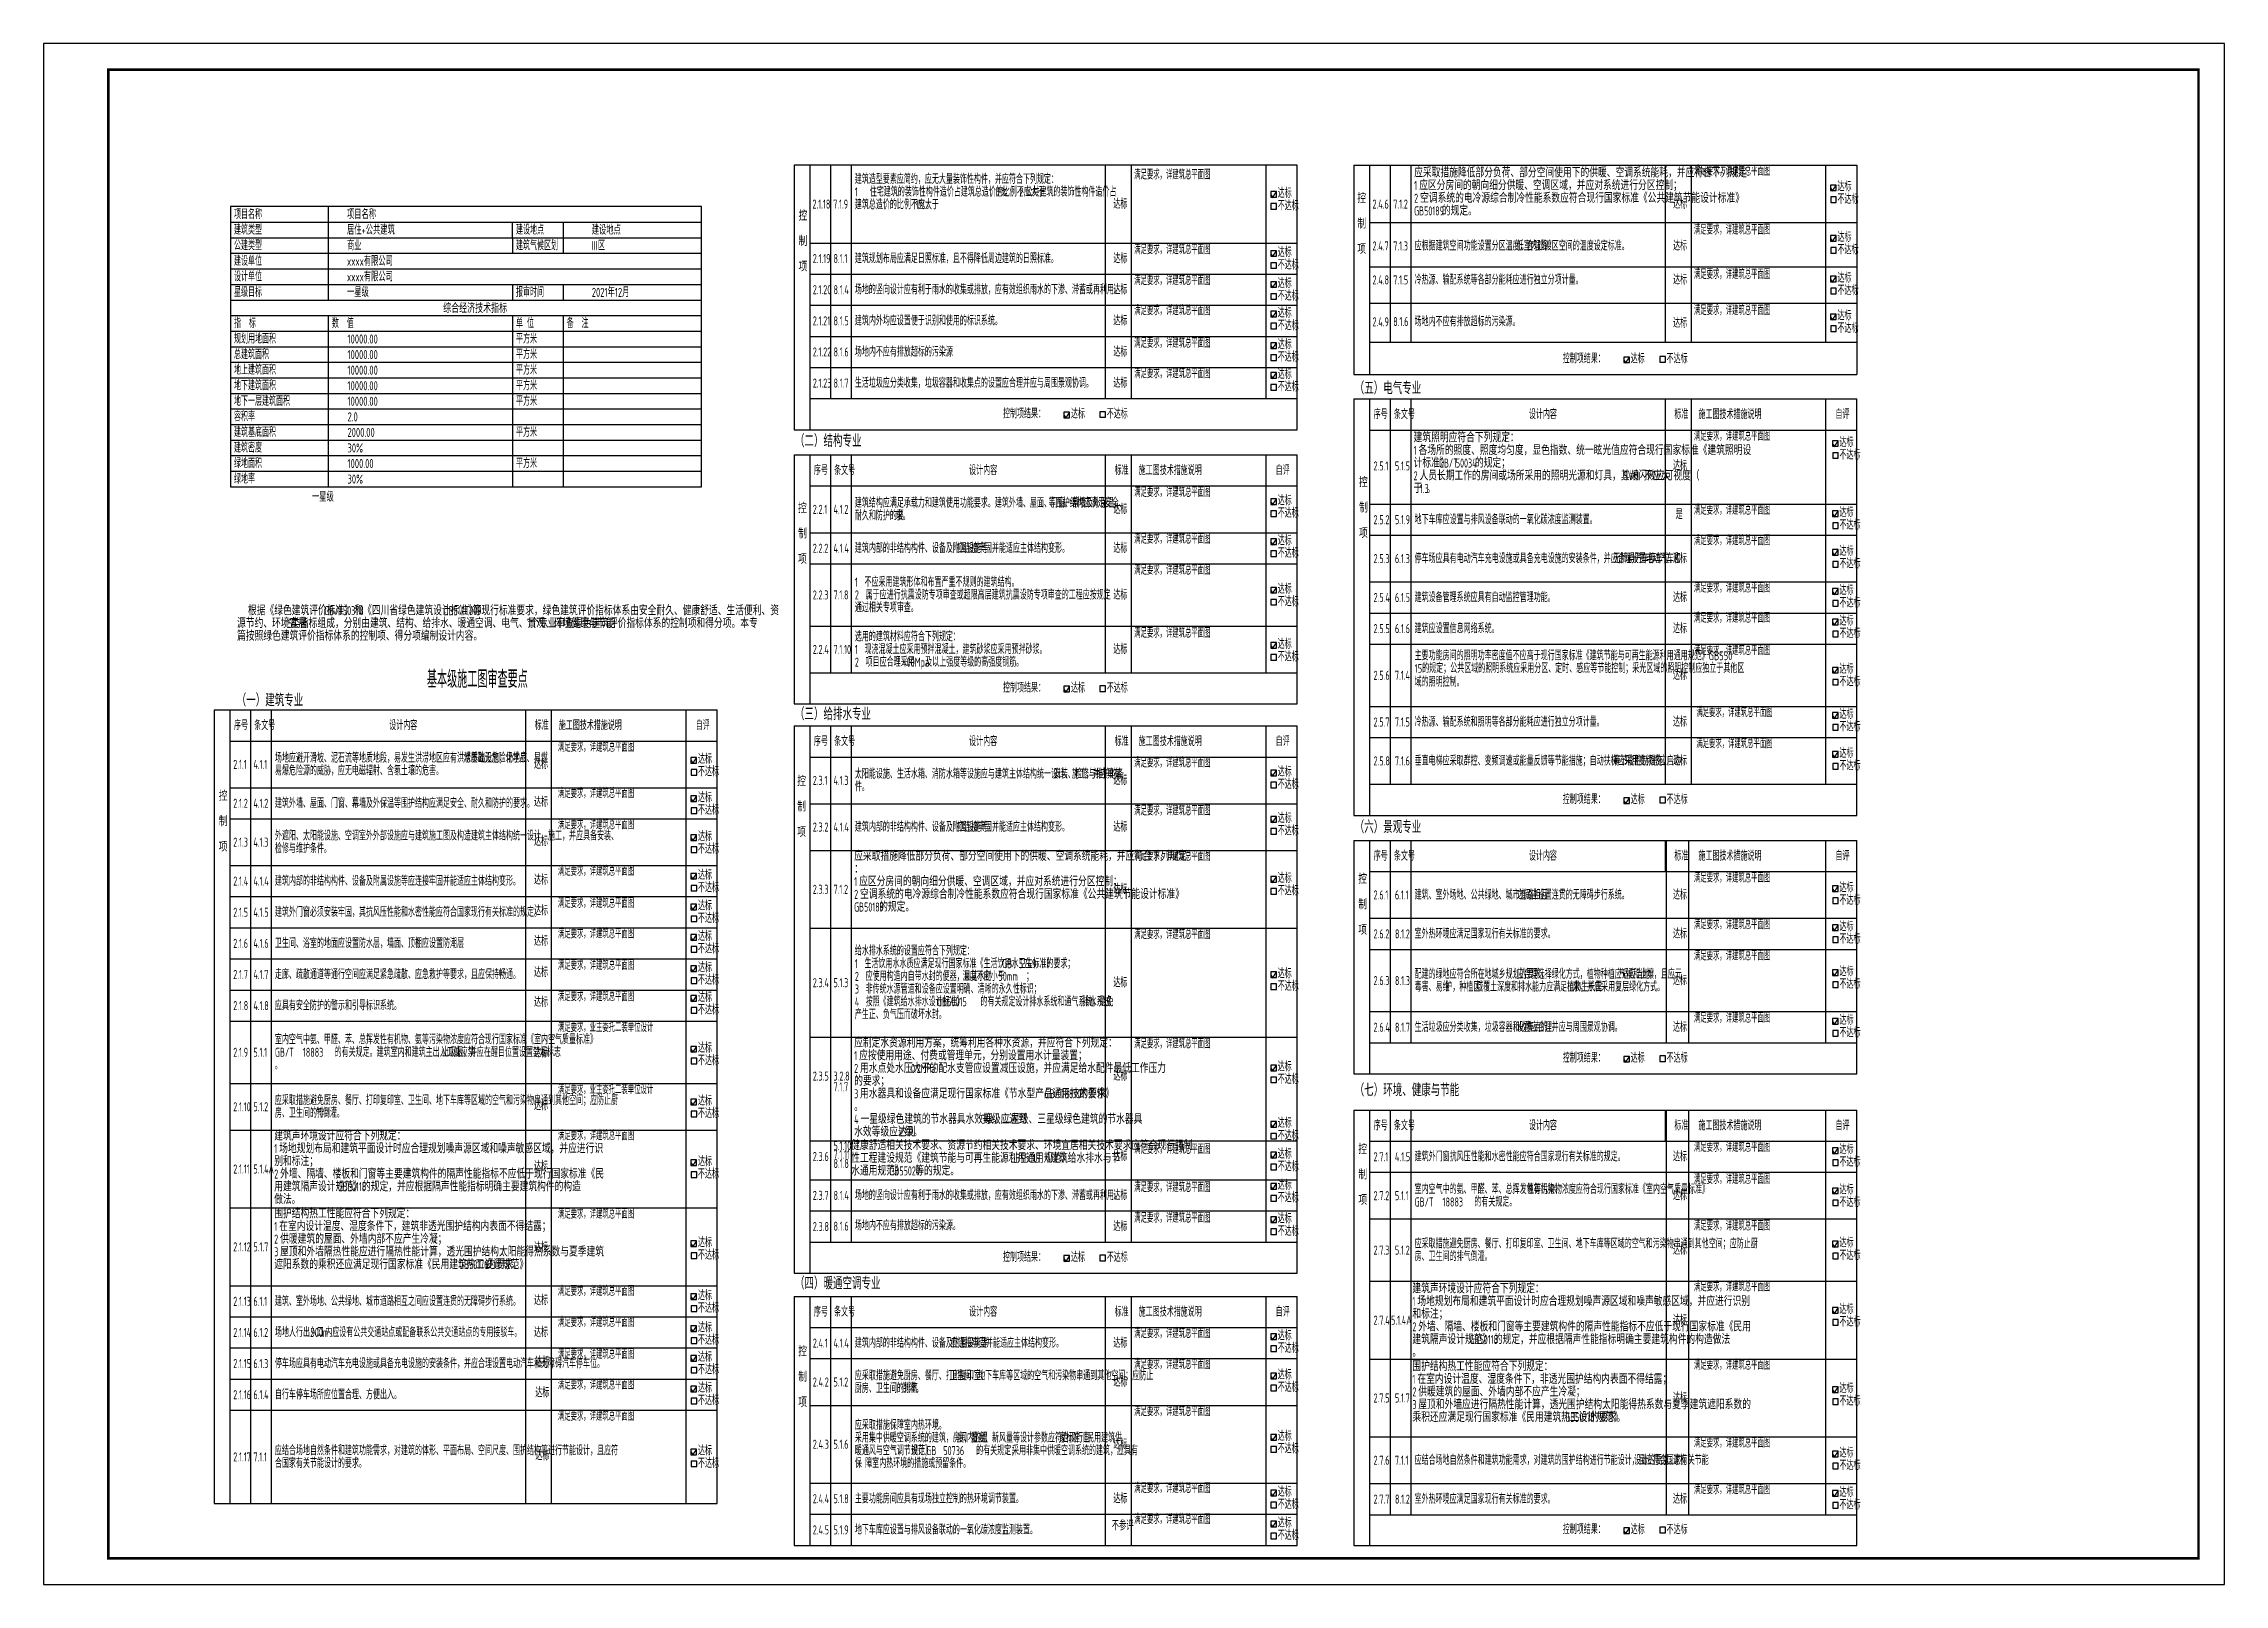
# Model space of a CAD drawing. Extents: x 21072 to 105172, y 3107 to 62507.
import ezdxf

# ---------------------------------------------------------------- set-up
doc = ezdxf.new("R2010")
doc.units = 0
doc.header["$LTSCALE"] = 1000
for name, color, linetype in [('A-Tab(建筑表格)', 7, 'Continuous'), ('PUB_TEXT', 7, 'Continuous'), ('PUB_TITLE', 4, 'Continuous')]:
    doc.layers.add(name, color=color, linetype=linetype)
doc.styles.add('LJ_TXT', font='GBENOR', dxfattribs={"bigfont": 'GBCBIG'})
doc.styles.get("Standard").update_dxf_attribs({"font": 'GBENOR', "bigfont": 'GBCBIG'})

msp = doc.modelspace()

# ---------------------------------------------------------------- texts
at = {"layer": 'A-Tab(建筑表格)', "style": 'LJ_TXT'}
for s, height, width, p in [('建筑造型要素应简约，应无大量装饰性构件，并应符合下列规定：', 337.59, 0.8, (52356, 57103)), ('达标', 337.6, 0.8, (90251, 56816)), ('2.1.18', 350, 0.64, (50720, 56145)), ('7.1.9', 350, 0.64, (51520, 56145)), ('1', 350, 0.64, (52356, 56613)), ('建筑总造价的比例不应大于', 337.59, 0.8, (52356, 56123)), ('住宅建筑的装饰性构件造价占建筑总造价的比例不应大于', 337.59, 0.8, (52932, 56613)), ('1%', 350, 0.64, (54698, 56123)), ('2%', 350, 0.64, (57835, 56613)), ('2', 350, 0.64, (58700, 56613)), ('公共建筑的装饰性构件造价占', 337.59, 0.8, (58935, 56613)), ('达标', 337.6, 0.8, (62326, 56145)), ('达标', 337.6, 0.8, (68664, 56562)), ('不达标', 337.6, 0.8, (68664, 56079)), ('2.4.6', 350, 0.64, (72320, 56145)), ('7.1.2', 350, 0.64, (73119, 56145)), ('达标', 337.6, 0.8, (83913, 56145)), ('不达标', 337.6, 0.8, (90251, 56333)), ('项目名称', 337.6, 0.8, (28414, 55747)), ('建筑类型', 337.6, 0.8, (28414, 55147)), ('建设地点', 337.6, 0.8, (39290, 55147)), ('。', 338, 0.8, (55104, 56123)), ('公建类型', 337.6, 0.8, (28414, 54547)), ('建筑气候区划', 337.6, 0.8, (39290, 54547)), ('2.4.7', 350, 0.64, (72320, 54533)), ('7.1.3', 350, 0.64, (73119, 54533)), ('应根据建筑空间功能设置分区温度，合理降', 337.59, 0.8, (73943, 54533)), ('低室内过渡区空间的温度设定标准。', 337.59, 0.8, (77881, 54533)), ('达标', 337.6, 0.8, (83913, 54533)), ('达标', 337.6, 0.8, (90251, 54867)), ('不达标', 337.6, 0.8, (90251, 54384)), ('建设单位', 337.6, 0.8, (28414, 53947)), ('2.1.19', 350, 0.64, (50733, 54045)), ('8.1.1', 350, 0.64, (51532, 54045)), ('建筑规划布局应满足日照标准，且不得降低周边建筑的日照标准。', 337.59, 0.8, (52356, 54045)), ('达标', 337.6, 0.8, (62326, 54045)), ('达标', 337.6, 0.8, (68664, 54283)), ('不达标', 337.6, 0.8, (68664, 53800)), ('设计单位', 337.6, 0.8, (28414, 53347)), ('星级目标', 337.6, 0.8, (28414, 52747)), ('报审时间', 337.6, 0.8, (39290, 52747)), ('2.1.20', 350, 0.64, (50733, 52845)), ('8.1.4', 350, 0.64, (51532, 52845)), ('场地的竖向设计应有利于雨水的收集或排放，应有效组织雨水的下渗、滞蓄或再利用。', 337.59, 0.8, (52356, 52845)), ('达标', 337.6, 0.8, (62326, 52845)), ('达标', 337.6, 0.8, (68664, 53087)), ('2.4.8', 350, 0.64, (72320, 53223)), ('7.1.5', 350, 0.64, (73119, 53223)), ('冷热源、输配系统等各部分能耗应进行独立分项计量。', 337.59, 0.8, (73943, 53223)), ('达标', 337.6, 0.8, (83913, 53223)), ('达标', 337.6, 0.8, (90251, 53297)), ('不达标', 337.6, 0.8, (90251, 52814)), ('综合经济技术指标', 385.8, 0.8, (36478, 52122)), ('达标', 337.6, 0.8, (68664, 51946)), ('不达标', 337.6, 0.8, (68664, 52604)), ('达标', 337.6, 0.8, (90251, 51842)), ('指  标', 337.6, 0.8, (28414, 51547)), ('规划用地面积', 337.6, 0.8, (28414, 50947)), ('数  值', 337.6, 0.8, (32189, 51547)), ('单 位', 337.6, 0.8, (39290, 51547)), ('平方米', 337.6, 0.8, (39290, 50947)), ('备  注', 337.6, 0.8, (41242, 51547)), ('2.1.21', 350, 0.64, (50733, 51645)), ('8.1.5', 350, 0.64, (51532, 51645)), ('建筑内外均应设置便于识别和使用的标识系统。', 337.59, 0.8, (52356, 51645)), ('达标', 337.6, 0.8, (62326, 51645)), ('不达标', 337.6, 0.8, (68664, 51463)), ('2.4.9', 350, 0.64, (72320, 51607)), ('8.1.6', 350, 0.64, (73119, 51618)), ('场地内不应有排放超标的污染源。', 337.59, 0.8, (73943, 51612)), ('达标', 337.6, 0.8, (83913, 51555)), ('不达标', 337.6, 0.8, (90251, 51359)), ('总建筑面积', 337.6, 0.8, (28414, 50347)), ('平方米', 337.6, 0.8, (39290, 50347)), ('2.1.22', 350, 0.64, (50733, 50445)), ('8.1.6', 350, 0.64, (51532, 50445)), ('场地内不应有排放超标的污染源', 337.59, 0.8, (52356, 50445)), ('达标', 337.6, 0.8, (62326, 50445)), ('达标', 337.6, 0.8, (68664, 50731)), ('不达标', 337.6, 0.8, (68664, 50248)), ('控制项结果：', 337.6, 0.8, (79655, 50187)), ('达标', 337.6, 0.8, (82277, 50182)), ('不达标', 337.6, 0.8, (83659, 50182)), ('地上建筑面积', 337.6, 0.8, (28414, 49747)), ('平方米', 337.6, 0.8, (39290, 49747)), ('生活垃圾应分类收集，垃圾容器和收集点的设置应合理并应与周围景观协调。', 337.59, 0.8, (52356, 49245)), ('达标', 337.6, 0.8, (68664, 49584)), ('地下建筑面积', 337.6, 0.8, (28414, 49147)), ('地下一层建筑面积', 337.6, 0.8, (28414, 48547)), ('平方米', 337.6, 0.8, (39290, 49147)), ('平方米', 337.6, 0.8, (39290, 48547)), ('2.1.23', 350, 0.64, (50733, 49245)), ('8.1.7', 350, 0.64, (51532, 49245)), ('达标', 337.6, 0.8, (62326, 49245)), ('不达标', 337.6, 0.8, (68664, 49101)), ('（五）电气专业', 482.3, 0.8, (71634, 48989)), ('容积率', 337.6, 0.8, (28414, 47947)), ('控制项结果：', 337.6, 0.8, (58068, 48061)), ('达标', 337.6, 0.8, (60690, 48056)), ('不达标', 337.6, 0.8, (62072, 48056)), ('序号', 337.6, 0.8, (72365, 48035)), ('条文号', 337.6, 0.8, (73143, 48035)), ('设计内容', 337.6, 0.8, (78351, 48035)), ('标准', 337.6, 0.8, (83962, 48035)), ('施工图技术措施说明', 337.6, 0.8, (84890, 48035)), ('自评', 337.6, 0.8, (90172, 48035)), ('建筑基底面积', 337.6, 0.8, (28414, 47347)), ('建筑密度', 337.6, 0.8, (28414, 46747)), ('平方米', 337.6, 0.8, (39290, 47347)), ('（二）结构专业', 482.3, 0.8, (50047, 46957)), ('达标', 337.6, 0.8, (90328, 46957)), ('绿地面积', 337.6, 0.8, (28414, 46147)), ('平方米', 337.6, 0.8, (39290, 46147)), ('2.5.1', 350, 0.64, (72360, 46050)), ('5.1.5', 350, 0.64, (73184, 46050)), ('达标', 337.6, 0.8, (83905, 46066)), ('不达标', 337.6, 0.8, (90328, 46474)), ('绿地率', 337.6, 0.8, (28414, 45547)), ('序号', 337.6, 0.8, (50778, 45877)), ('条文号', 337.6, 0.8, (51556, 45877)), ('设计内容', 337.6, 0.8, (56764, 45877)), ('标准', 337.6, 0.8, (62374, 45877)), ('施工图技术措施说明', 337.6, 0.8, (63303, 45877)), ('自评', 337.6, 0.8, (68585, 45877)), ('2.2.1', 350, 0.64, (50733, 44377)), ('4.1.2', 350, 0.64, (51532, 44377)), ('建筑结构应满足承载力和建筑使用功能要求。建筑外墙、屋面、门窗、幕墙及外保温', 337.59, 0.8, (52356, 44622)), ('等围护结构应满足安全、', 337.59, 0.8, (59832, 44622)), ('达标', 337.6, 0.8, (62326, 44377)), ('达标', 337.6, 0.8, (68664, 44714)), ('不达标', 337.6, 0.8, (68664, 44232)), ('达标', 337.6, 0.8, (90328, 44256)), ('耐久和防护的要', 337.6, 0.8, (52356, 44132)), ('求。', 337.6, 0.8, (53934, 44132)), ('2.5.2', 350, 0.64, (72360, 43979)), ('5.1.9', 350, 0.64, (73184, 43979)), ('地下车库应设置与排风设备联动的一氧化碳浓度监测装置。', 337.59, 0.8, (73943, 43979)), ('不达标', 337.6, 0.8, (90328, 43773)), ('2.2.2', 350, 0.64, (50733, 42877)), ('4.1.4', 350, 0.64, (51532, 42877)), ('建筑内部的非结构构件、设备及附属设施等', 337.59, 0.8, (52356, 42877)), ('应连接牢固并能适应主体结构变形。', 337.59, 0.8, (56294, 42877)), ('达标', 337.6, 0.8, (62326, 42877)), ('达标', 337.6, 0.8, (68664, 43171)), ('不达标', 337.6, 0.8, (68664, 42689)), ('达标', 337.6, 0.8, (90328, 42763)), ('2.5.3', 350, 0.64, (72360, 42479)), ('6.1.3', 350, 0.64, (73184, 42479)), ('停车场应具有电动汽车充电设施或具备充电设施的安装条件，并应合理设置电动汽车和', 337.59, 0.8, (73943, 42479)), ('无障碍汽车停车位。', 337.6, 0.8, (81616, 42479)), ('达标', 337.6, 0.8, (83905, 42479)), ('不达标', 337.6, 0.8, (90328, 42281)), ('2.2.3', 350, 0.64, (50733, 41077)), ('7.1.8', 350, 0.64, (51532, 41077)), ('1', 350, 0.64, (52356, 41567)), ('2', 350, 0.64, (52356, 41077)), ('不应采用建筑形体和布置严重不规则的建筑结构。', 337.59, 0.8, (52729, 41567)), ('属于应进行抗震设防专项审查或超限高层建筑抗震设防专项审查的工程应按规定', 337.59, 0.8, (52772, 41077)), ('达标', 337.6, 0.8, (62326, 41077)), ('达标', 337.6, 0.8, (68664, 41302)), ('2.5.4', 350, 0.64, (72360, 40979)), ('6.1.5', 350, 0.64, (73184, 40979)), ('建筑设备管理系统应具有自动监控管理功能。', 337.59, 0.8, (73943, 40979)), ('达标', 337.6, 0.8, (83905, 40979)), ('达标', 337.6, 0.8, (90328, 41254)), ('通过相关专项审查。', 337.6, 0.8, (52356, 40587)), ('不达标', 337.6, 0.8, (68664, 40819)), ('达标', 337.6, 0.8, (90328, 40074)), ('不达标', 337.6, 0.8, (90328, 40771)), ('选用的建筑材料应符合下列规定：', 337.59, 0.8, (52356, 39467)), ('达标', 337.6, 0.8, (68664, 39176)), ('2.5.5', 350, 0.64, (72360, 39779)), ('6.1.6', 350, 0.64, (73184, 39779)), ('建筑应设置信息网络系统。', 337.59, 0.8, (73943, 39779)), ('达标', 337.6, 0.8, (83905, 39779)), ('不达标', 337.6, 0.8, (90328, 39591)), ('2.2.4', 350, 0.64, (50733, 38977)), ('7.1.10', 350, 0.64, (51532, 38977)), ('1', 350, 0.64, (52356, 38977)), ('2', 350, 0.64, (52356, 38487)), ('现浇混凝土应采用预拌混凝土，建筑砂浆应采用预拌砂浆。', 337.59, 0.8, (52729, 38977)), ('项目应合理采用', 337.6, 0.8, (52772, 38487)), ('400Mpa', 350, 0.64, (54183, 38487)), ('及以上强度等级的高强度钢筋。', 337.59, 0.8, (55069, 38487)), ('达标', 337.6, 0.8, (62326, 38977)), ('不达标', 337.6, 0.8, (68664, 38693)), ('主要功能房间的照明功率密度值不应高于现行国家标准《建筑节能与可再生能源利用通用规范》GB550', 337.59, 0.8, (73943, 38737)), ('基本级施工图审查要点', 675.2, 0.8, (35854, 37668)), ('控制项结果：', 337.6, 0.8, (58068, 37493)), ('达标', 337.6, 0.8, (60690, 37488)), ('不达标', 337.6, 0.8, (62072, 37488)), ('2.5.6', 350, 0.64, (72360, 37979)), ('7.1.4', 350, 0.64, (73184, 37979)), ('域的照明控制。', 337.6, 0.8, (73943, 37719)), ('15的规定；公共区域的照明系统应采用分区、定时、感应等节能控制；采光区域的照明控制应独立于其他区', 337.59, 0.8, (73943, 38249)), ('达标', 337.6, 0.8, (83905, 37979)), ('达标', 337.6, 0.8, (90328, 38218)), ('不达标', 337.6, 0.8, (90328, 37735)), ('（一）建筑专业', 482.3, 0.8, (28519, 36957)), ('序号', 337.6, 0.8, (28414, 36045)), ('条文号', 337.6, 0.8, (29191, 36045)), ('设计内容', 337.6, 0.8, (34400, 36045)), ('标准', 337.6, 0.8, (40010, 36045)), ('施工图技术措施说明', 337.6, 0.8, (40939, 36045)), ('自评', 337.6, 0.8, (46220, 36045)), ('（三）给排水专业', 482.3, 0.8, (50047, 36424)), ('2.5.7', 350, 0.64, (72360, 36179)), ('7.1.5', 350, 0.64, (73184, 36179)), ('冷热源、输配系统和照明等各部分能耗应进行独立分项计量。', 337.59, 0.8, (73943, 36179)), ('达标', 337.6, 0.8, (83905, 36179)), ('达标', 337.6, 0.8, (90328, 36475)), ('不达标', 337.6, 0.8, (90328, 35993)), ('序号', 337.6, 0.8, (50778, 35428)), ('条文号', 337.6, 0.8, (51556, 35428)), ('设计内容', 337.6, 0.8, (56764, 35428)), ('标准', 337.6, 0.8, (62374, 35428)), ('施工图技术措施说明', 337.6, 0.8, (63303, 35428)), ('自评', 337.6, 0.8, (68585, 35428)), ('达标', 337.6, 0.8, (90328, 34973)), ('2.1.1', 350, 0.64, (28385, 34545)), ('4.1.1', 350, 0.64, (29162, 34545)), ('场地应避开滑坡、泥石流等地质地段，易发生洪涝地区应有洪涝基础设施；场地应', 337.59, 0.8, (29991, 34790)), ('易爆危险源的威胁，应无电磁辐射、含氡土壤的危害。', 337.59, 0.8, (29991, 34300)), ('地质勘无危险化学品、易燃', 337.59, 0.8, (37271, 34790)), ('达标', 337.6, 0.8, (39986, 34545)), ('达标', 337.6, 0.8, (46305, 34747)), ('不达标', 337.6, 0.8, (46305, 34264)), ('太阳能设施、生活水箱、消防水箱等设施应与建筑主体结构统一设计、施工，并应具有', 337.59, 0.8, (52356, 34173)), ('安装、检修与维护的条', 337.6, 0.8, (60029, 34173)), ('达标', 337.6, 0.8, (68664, 34256)), ('2.5.8', 350, 0.64, (72360, 34679)), ('7.1.6', 350, 0.64, (73184, 34679)), ('垂直电梯应采取群控、变频调速或能量反馈等节能措施；自动扶梯应采用变频感应启动', 337.59, 0.8, (73943, 34679)), ('等节能控制措施。', 337.6, 0.8, (81616, 34679)), ('达标', 337.6, 0.8, (83905, 34679)), ('不达标', 337.6, 0.8, (90328, 34490)), ('2.3.1', 350, 0.64, (50733, 33928)), ('4.1.3', 350, 0.64, (51532, 33928)), ('件。', 337.6, 0.8, (52356, 33683)), ('达标', 337.6, 0.8, (62326, 33928)), ('不达标', 337.6, 0.8, (68664, 33773)), ('2.1.2', 350, 0.64, (28385, 33045)), ('4.1.2', 350, 0.64, (29162, 33045)), ('建筑外墙、屋面、门窗、幕墙及外保温等围护结构应满足安全、耐久和防护的要求。', 337.59, 0.8, (29991, 33045)), ('达标', 337.6, 0.8, (39986, 33090)), ('达标', 337.6, 0.8, (46305, 33264)), ('不达标', 337.6, 0.8, (46305, 32782)), ('达标', 337.6, 0.8, (68664, 32466)), ('控制项结果：', 337.6, 0.8, (79655, 33195)), ('达标', 337.6, 0.8, (82277, 33189)), ('不达标', 337.6, 0.8, (83659, 33189)), ('外遮阳、太阳能设施、空调室外外部设施应与建筑施工图及构造建筑主体结构统一设计、施工，并应具备安装、', 337.59, 0.8, (29991, 31790)), ('达标', 337.6, 0.8, (46305, 31764)), ('2.3.2', 350, 0.64, (50733, 32128)), ('4.1.4', 350, 0.64, (51532, 32128)), ('建筑内部的非结构构件、设备及附属设施等', 337.59, 0.8, (52356, 32128)), ('应连接牢固并能适应主体结构变形。', 337.59, 0.8, (56294, 32128)), ('达标', 337.6, 0.8, (62326, 32128)), ('不达标', 337.6, 0.8, (68664, 31983)), ('（六）景观专业', 482.3, 0.8, (71634, 32068)), ('2.1.3', 350, 0.64, (28385, 31545)), ('4.1.3', 350, 0.64, (29162, 31545)), ('检修与维护条件。', 337.6, 0.8, (29991, 31300)), ('达标', 337.6, 0.8, (39986, 31577)), ('不达标', 337.6, 0.8, (46305, 31281)), ('序号', 337.6, 0.8, (72365, 31011)), ('条文号', 337.6, 0.8, (73143, 31011)), ('设计内容', 337.6, 0.8, (78351, 31011)), ('标准', 337.6, 0.8, (83962, 31011)), ('施工图技术措施说明', 337.6, 0.8, (84890, 31011)), ('自评', 337.6, 0.8, (90172, 31011)), ('2.1.4', 350, 0.64, (28385, 30045)), ('4.1.4', 350, 0.64, (29162, 30045)), ('建筑内部的非结构构件、设备及附属设施等应连接牢固并能适应主体结构变形。', 337.59, 0.8, (29991, 30045)), ('达标', 337.6, 0.8, (39986, 30090)), ('达标', 337.6, 0.8, (46305, 30276)), ('达标', 337.6, 0.8, (68664, 30155)), ('达标', 337.6, 0.8, (46305, 29093)), ('不达标', 337.6, 0.8, (46305, 29793)), ('2.3.3', 350, 0.64, (50733, 29728)), ('7.1.2', 350, 0.64, (51532, 29728)), ('达标', 337.6, 0.8, (62326, 29728)), ('不达标', 337.6, 0.8, (68664, 29672)), ('2.6.1', 350, 0.64, (72360, 29511)), ('6.1.1', 350, 0.64, (73184, 29511)), ('建筑、室外场地、公共绿地、城市道路相互', 337.59, 0.8, (73943, 29511)), ('之间应设置连贯的无障碍步行系统。', 337.59, 0.8, (77881, 29511)), ('达标', 337.6, 0.8, (83905, 29511)), ('达标', 337.6, 0.8, (90328, 29791)), ('不达标', 337.6, 0.8, (90328, 29308)), ('2.1.5', 350, 0.64, (28385, 28845)), ('4.1.5', 350, 0.64, (29162, 28845)), ('建筑外门窗必须安装牢固，其抗风压性能和水密性能应符合国家现行有关标准的规定。', 337.59, 0.8, (29991, 28845)), ('达标', 337.6, 0.8, (39986, 28907)), ('不达标', 337.6, 0.8, (46305, 28610)), ('达标', 337.6, 0.8, (90328, 28291)), ('2.1.6', 350, 0.64, (28385, 27645)), ('4.1.6', 350, 0.64, (29162, 27645)), ('卫生间、浴室的地面应设置防水层，墙面、顶棚应设置防潮层', 337.59, 0.8, (29991, 27645)), ('达标', 337.6, 0.8, (39986, 27729)), ('达标', 337.6, 0.8, (46305, 27916)), ('不达标', 337.6, 0.8, (46305, 27433)), ('2.6.2', 350, 0.64, (72360, 28011)), ('8.1.2', 350, 0.64, (73184, 28011)), ('室外热环境应满足国家现行有关标准的要求。', 337.59, 0.8, (73943, 28011)), ('达标', 337.6, 0.8, (83905, 28011)), ('不达标', 337.6, 0.8, (90328, 27809)), ('达标', 337.6, 0.8, (46305, 26713)), ('给水排水系统的设置应符合下列规定：', 337.59, 0.8, (52356, 27353)), ('1', 350, 0.64, (52356, 26863)), ('生活饮用水水质应满足现行国家标准《生活饮用水卫生标准》', 337.59, 0.8, (52729, 26863)), ('GB', 350, 0.64, (58037, 26863)), ('5749', 350, 0.64, (58688, 26863)), ('的要求；', 337.6, 0.8, (59744, 26863)), ('达标', 337.6, 0.8, (90328, 26557)), ('2.1.7', 350, 0.64, (28385, 26445)), ('4.1.7', 350, 0.64, (29162, 26445)), ('走廊、疏散通道等通行空间应满足紧急疏散、应急救护等要求，且应保持畅通。', 337.59, 0.8, (29991, 26445)), ('达标', 337.6, 0.8, (39986, 26526)), ('不达标', 337.6, 0.8, (46305, 26230)), ('2.3.4', 350, 0.64, (50733, 26128)), ('5.1.3', 350, 0.64, (51532, 26128)), ('2', 350, 0.64, (52356, 26373)), ('3', 350, 0.64, (52356, 25883)), ('应使用构造内自带水封的便器，且其水封', 337.59, 0.8, (52772, 26373)), ('非传统水源管道和设备应设置明确、清晰的永久性标识；', 337.59, 0.8, (52772, 25883)), ('深度不应小于', 337.6, 0.8, (56513, 26373)), ('50mm', 350, 0.64, (57895, 26373)), ('；', 338, 0.8, (58962, 26373)), ('达标', 337.6, 0.8, (62326, 26128)), ('达标', 337.6, 0.8, (68664, 26476)), ('不达标', 337.6, 0.8, (68664, 25993)), ('2.6.3', 350, 0.64, (72360, 26211)), ('8.1.3', 350, 0.64, (73184, 26211)), ('毒害、易维', 337.6, 0.8, (73943, 25966)), ('配建的绿地应符合所在地城乡规划的要求，', 337.59, 0.8, (73943, 26456)), ('护，种植区', 337.6, 0.8, (75128, 25966)), ('域覆土深度和排水能力应满足植物生长需', 337.59, 0.8, (76314, 25966)), ('应合理选择绿化方式，植物种植应适应当地', 337.59, 0.8, (77881, 26456)), ('求，并应采用复层绿化方式。', 337.59, 0.8, (80055, 25966)), ('气候和土壤，且应元', 337.6, 0.8, (81819, 26456)), ('达标', 337.6, 0.8, (83905, 26211)), ('不达标', 337.6, 0.8, (90328, 26074)), ('2.1.8', 350, 0.64, (28385, 25245)), ('4.1.8', 350, 0.64, (29162, 25245)), ('应具有安全防护的警示和引导标识系统。', 337.59, 0.8, (29991, 25245)), ('达标', 337.6, 0.8, (39986, 25377)), ('达标', 337.6, 0.8, (46305, 25564)), ('不达标', 337.6, 0.8, (46305, 25081)), ('产生正、负气压而破坏水封。', 337.59, 0.8, (52356, 24903)), ('4', 350, 0.64, (52356, 25393)), ('按照《建筑给水排水设计标准》', 337.59, 0.8, (52772, 25393)), ('GB50015', 350, 0.64, (55524, 25393)), ('的有关规定设计排水系统和通气系统，避免', 337.59, 0.8, (57199, 25393)), ('排水系统', 337.6, 0.8, (61137, 25393)), ('2.6.4', 350, 0.64, (72360, 24411)), ('8.1.7', 350, 0.64, (73184, 24411)), ('生活垃圾应分类收集，垃圾容器和收集点的', 337.59, 0.8, (73943, 24411)), ('设置应合理并应与周围景观协调。', 337.59, 0.8, (77881, 24411)), ('达标', 337.6, 0.8, (83905, 24411)), ('达标', 337.6, 0.8, (90328, 24682)), ('不达标', 337.6, 0.8, (90328, 24199)), ('2.1.9', 350, 0.64, (28385, 23445)), ('5.1.1', 350, 0.64, (29162, 23445)), ('室内空气中氨、甲醛、苯、总挥发性有机物、氨等污染物浓度应符合现行国家标准《室内空气质量标准》', 337.59, 0.8, (29991, 23935)), ('GB/T', 350, 0.64, (29991, 23445)), ('18883', 350, 0.64, (31068, 23445)), ('的有关规定。建筑室内和建筑主出入口处应禁', 337.59, 0.8, (32295, 23445)), ('止吸烟，并应在醒目位置设置禁烟标志', 337.59, 0.8, (36430, 23445)), ('达标', 337.6, 0.8, (39986, 23422)), ('达标', 337.6, 0.8, (46305, 23609)), ('控制项结果：', 337.6, 0.8, (79655, 23227)), ('达标', 337.6, 0.8, (82277, 23221)), ('不达标', 337.6, 0.8, (83659, 23221)), ('。', 338, 0.8, (29991, 22955)), ('不达标', 337.6, 0.8, (46305, 23126)), ('2.3.5', 350, 0.64, (50733, 22528)), ('3.2.8', 350, 0.64, (51532, 22528)), ('达标', 337.6, 0.8, (62326, 22528)), ('达标', 337.6, 0.8, (68664, 22886)), ('不达标', 337.6, 0.8, (68664, 22403)), ('应采取措施避免厨房、餐厅、打印复印室、卫生间、地下车库等区域的空气和污染物串通到其他空间；应防止厨', 337.59, 0.8, (29991, 21590)), ('达标', 337.6, 0.8, (46305, 21571)), ('7.1.7', 350, 0.64, (51532, 22118)), ('（七）环境、健康与节能', 482.27, 0.8, (71634, 21926)), ('2.1.10', 350, 0.64, (28385, 21345)), ('5.1.2', 350, 0.64, (29162, 21345)), ('房、卫生间的排', 337.6, 0.8, (29991, 21100)), ('气倒灌。', 337.6, 0.8, (31570, 21100)), ('达标', 337.6, 0.8, (39986, 21385)), ('不达标', 337.6, 0.8, (46305, 21088)), ('达标', 337.6, 0.8, (68664, 20714)), ('5.1.10', 350, 0.64, (51532, 19848)), ('不达标', 337.6, 0.8, (68664, 20231)), ('序号', 337.6, 0.8, (72365, 20618)), ('条文号', 337.6, 0.8, (73143, 20618)), ('设计内容', 337.6, 0.8, (78351, 20618)), ('标准', 337.6, 0.8, (83962, 20618)), ('施工图技术措施说明', 337.6, 0.8, (84890, 20618)), ('自评', 337.6, 0.8, (90172, 20618)), ('达标', 337.6, 0.8, (39986, 19047)), ('达标', 337.6, 0.8, (46305, 19234)), ('2.3.6', 350, 0.64, (50733, 19428)), ('7.1.11', 350, 0.64, (51532, 19506)), ('8.1.8', 350, 0.64, (51532, 19159)), ('达标', 337.6, 0.8, (62326, 19428)), ('达标', 337.6, 0.8, (68664, 19522)), ('不达标', 337.6, 0.8, (68664, 19039)), ('2.7.1', 350, 0.64, (72360, 19418)), ('4.1.5', 350, 0.64, (73184, 19418)), ('建筑外门窗抗风压性能和水密性能应符合国家现行有关标准的规定。', 337.59, 0.8, (73943, 19418)), ('达标', 337.6, 0.8, (83905, 19418)), ('达标', 337.6, 0.8, (90328, 19697)), ('不达标', 337.6, 0.8, (90328, 19215)), ('2.1.11', 350, 0.64, (28385, 18945)), ('5.1.4A', 350, 0.64, (29162, 18945)), ('不达标', 337.6, 0.8, (46305, 18751)), ('达标', 337.6, 0.8, (68664, 18322)), ('室内空气中的氨、甲醛、苯、总挥发性有机物、', 337.59, 0.8, (73943, 18163)), ('氡等污染物浓度应符合现行国家标准《室内空气质量标准》', 337.59, 0.8, (78274, 18163)), ('达标', 337.6, 0.8, (90328, 18145)), ('2.3.7', 350, 0.64, (50733, 17928)), ('8.1.4', 350, 0.64, (51532, 17928)), ('场地的竖向设计应有利于雨水的收集或排放，应有效组织雨水的下渗、滞蓄或再利用。', 337.59, 0.8, (52356, 17928)), ('达标', 337.6, 0.8, (62326, 17928)), ('不达标', 337.6, 0.8, (68664, 17839)), ('2.7.2', 350, 0.64, (72360, 17918)), ('5.1.1', 350, 0.64, (73184, 17918)), ('GB/T', 350, 0.64, (73943, 17673)), ('18883', 350, 0.64, (75020, 17673)), ('的有关规定。', 337.6, 0.8, (76247, 17673)), ('达标', 337.6, 0.8, (83905, 17918)), ('不达标', 337.6, 0.8, (90328, 17662)), ('2.3.8', 350, 0.64, (50733, 16728)), ('8.1.6', 350, 0.64, (51532, 16742)), ('场地内不应有排放超标的污染源。', 337.59, 0.8, (52356, 16762)), ('达标', 337.6, 0.8, (62326, 16728)), ('达标', 337.6, 0.8, (68664, 17029)), ('不达标', 337.6, 0.8, (68664, 16546)), ('2.1.12', 350, 0.64, (28385, 15945)), ('5.1.7', 350, 0.64, (29162, 15945)), ('达标', 337.6, 0.8, (39986, 15923)), ('达标', 337.6, 0.8, (46305, 16109)), ('不达标', 337.6, 0.8, (46305, 15627)), ('2.7.3', 350, 0.64, (72360, 15818)), ('5.1.2', 350, 0.64, (73184, 15818)), ('应采取措施避免厨房、餐厅、打印复印室、卫生间、地下车库等区域的空气和污染物串通到其他空间；应防止厨', 337.59, 0.8, (73943, 16063)), ('达标', 337.6, 0.8, (83905, 15818)), ('达标', 337.6, 0.8, (90328, 16098)), ('不达标', 337.6, 0.8, (90328, 15615)), ('控制项结果：', 337.6, 0.8, (58068, 15544)), ('达标', 337.6, 0.8, (60690, 15539)), ('不达标', 337.6, 0.8, (62072, 15539)), ('房、卫生间的排气倒灌。', 337.59, 0.8, (73943, 15573)), ('达标', 337.6, 0.8, (46305, 14065)), ('（四）暖通空调专业', 482.3, 0.8, (50047, 14476)), ('2.1.13', 350, 0.64, (28385, 13845)), ('6.1.1', 350, 0.64, (29162, 13845)), ('建筑、室外场地、公共绿地、城市道路相互之间应设置连贯的无障碍步行系统。', 337.59, 0.8, (29991, 13845)), ('达标', 337.6, 0.8, (39986, 13879)), ('不达标', 337.6, 0.8, (46305, 13582)), ('序号', 337.6, 0.8, (50778, 13434)), ('条文号', 337.6, 0.8, (51556, 13434)), ('设计内容', 337.6, 0.8, (56764, 13434)), ('标准', 337.6, 0.8, (62374, 13434)), ('施工图技术措施说明', 337.6, 0.8, (63303, 13434)), ('自评', 337.6, 0.8, (68585, 13434)), ('2.7.4', 350, 0.64, (72360, 13118)), ('5.1.4A', 350, 0.64, (73036, 13118)), ('达标', 337.6, 0.8, (83905, 13118)), ('达标', 337.6, 0.8, (90328, 13534)), ('2.1.14', 350, 0.64, (28385, 12645)), ('6.1.2', 350, 0.64, (29162, 12645)), ('场地人行出入口', 337.6, 0.8, (29991, 12645)), ('500m', 350, 0.64, (31360, 12645)), ('内应设有公共交通站点或配备联系公共交通站点的专用接驳车。', 337.59, 0.8, (31933, 12645)), ('达标', 337.6, 0.8, (39986, 12645)), ('达标', 337.6, 0.8, (46305, 12832)), ('不达标', 337.6, 0.8, (46305, 12349)), ('达标', 337.6, 0.8, (68664, 12519)), ('不达标', 337.6, 0.8, (90328, 13051)), ('2.1.15', 350, 0.64, (28385, 11445)), ('6.1.3', 350, 0.64, (29162, 11445)), ('停车场应具有电动汽车充电设施或具备充电设施的安装条件，并应合理设置电动汽车和无障碍汽车停车位。', 337.59, 0.8, (29991, 11445)), ('达标', 337.6, 0.8, (40035, 11506)), ('达标', 337.6, 0.8, (46305, 11693)), ('2.4.1', 350, 0.64, (50733, 12234)), ('4.1.4', 350, 0.64, (51532, 12234)), ('建筑内部的非结构构件、设备及附属设施等', 337.59, 0.8, (52356, 12234)), ('应连接牢固并能适应主体结构变形。', 337.59, 0.8, (56063, 12234)), ('达标', 337.6, 0.8, (62326, 12234)), ('不达标', 337.6, 0.8, (68664, 12036)), ('不达标', 337.6, 0.8, (46305, 11210)), ('2.4.2', 350, 0.64, (50733, 10734)), ('5.1.2', 350, 0.64, (51532, 10734)), ('应采取措施避免厨房、餐厅、打印复印室、', 337.59, 0.8, (52356, 10979)), ('卫生间、地下车库等区域的空气和污染物串通到其他空间；应防止', 337.59, 0.8, (56031, 10979)), ('达标', 337.6, 0.8, (62326, 10734)), ('达标', 337.6, 0.8, (68664, 11010)), ('2.1.16', 350, 0.64, (28385, 10245)), ('6.1.4', 350, 0.64, (29162, 10245)), ('自行车停车场所应位置合理、方便出入。', 337.59, 0.8, (29991, 10245)), ('达标', 337.6, 0.8, (40035, 10320)), ('达标', 337.6, 0.8, (46305, 10506)), ('不达标', 337.6, 0.8, (46305, 10024)), ('厨房、卫生间的排气', 337.6, 0.8, (52356, 10489)), ('倒灌。', 337.6, 0.8, (54170, 10489)), ('不达标', 337.6, 0.8, (68664, 10527)), ('2.7.5', 350, 0.64, (72360, 10118)), ('5.1.7', 350, 0.64, (73184, 10118)), ('达标', 337.6, 0.8, (83905, 10118)), ('达标', 337.6, 0.8, (90328, 10484)), ('不达标', 337.6, 0.8, (90328, 10001)), ('应采取措施保障室内热环境。', 337.59, 0.8, (52356, 9069)), ('应结合场地自然条件和建筑功能需求，对建筑的体形、平面布局、空间尺度、围护结构等进行节能设计，且应符', 337.59, 0.8, (29991, 8090)), ('达标', 337.6, 0.8, (46305, 8082)), ('2.4.3', 350, 0.64, (50733, 8334)), ('5.1.6', 350, 0.64, (51532, 8334)), ('采用集中供暖空调系统的建筑，房间内的温', 337.59, 0.8, (52356, 8579)), ('暖通风与空气调节设计', 337.6, 0.8, (52356, 8089)), ('规范》', 337.6, 0.8, (54524, 8089)), ('GB', 350, 0.64, (55114, 8089)), ('50736', 350, 0.64, (55765, 8089)), ('度、湿度、新风量等设计参数应符合现行国', 337.59, 0.8, (56294, 8579)), ('的有关规定；', 337.6, 0.8, (57034, 8089)), ('采用非集中供暖空调系统的建筑，应具有', 337.59, 0.8, (58416, 8089)), ('家标准《民用建筑供', 337.6, 0.8, (60232, 8579)), ('达标', 337.6, 0.8, (62326, 8334)), ('达标', 337.6, 0.8, (68664, 8644)), ('不达标', 337.6, 0.8, (68664, 8161)), ('2.1.17', 350, 0.64, (28385, 7845)), ('7.1.1', 350, 0.64, (29162, 7845)), ('合国家有关节能设计的要求。', 337.59, 0.8, (29991, 7600)), ('达标', 337.6, 0.8, (40035, 7895)), ('不达标', 337.6, 0.8, (46305, 7599)), ('保', 338, 0.8, (52356, 7599)), ('障室内热环境的措施或预留条件。', 337.59, 0.8, (52755, 7599)), ('2.7.6', 350, 0.64, (72360, 7718)), ('7.1.1', 350, 0.64, (73184, 7718)), ('应结合场地自然条件和建筑功能需求，对建筑的围护结构进行节能设计，且应符合国家有关节能', 337.59, 0.8, (73943, 7718)), ('设计的要求。', 337.6, 0.8, (82402, 7718)), ('达标', 337.6, 0.8, (83905, 7718)), ('达标', 337.6, 0.8, (90328, 8000)), ('不达标', 337.6, 0.8, (90328, 7517)), ('达标', 337.6, 0.8, (68664, 6495)), ('达标', 337.6, 0.8, (90328, 6480)), ('2.4.4', 350, 0.64, (50733, 6234)), ('5.1.8', 350, 0.64, (51532, 6234)), ('主要功能房间应具有现场独立控制的热环境调节装置。', 337.59, 0.8, (52356, 6234)), ('达标', 337.6, 0.8, (62326, 6234)), ('不达标', 337.6, 0.8, (68664, 6012)), ('2.7.7', 350, 0.64, (72360, 6218)), ('8.1.2', 350, 0.64, (73184, 6218)), ('室外热环境应满足国家现行有关标准的要求。', 337.59, 0.8, (73943, 6218)), ('达标', 337.6, 0.8, (83905, 6218)), ('不达标', 337.6, 0.8, (90328, 5997)), ('2.4.5', 350, 0.64, (50733, 5034)), ('5.1.9', 350, 0.64, (51532, 5034)), ('地下车库应设置与排风设备联动的一氧化碳浓度监测装置。', 337.59, 0.8, (52356, 5034)), ('达标', 337.6, 0.8, (68664, 5303)), ('不达标', 337.6, 0.8, (68664, 4820)), ('控制项结果：', 337.6, 0.8, (79655, 5050)), ('达标', 337.6, 0.8, (82277, 5045)), ('不达标', 337.6, 0.8, (83659, 5044))]:
    msp.add_text(s, height=height, dxfattribs=dict(at, width=width)).set_placement(p)
at = {"layer": 'PUB_TEXT', "width": 0.6}
for s, p in [('1', (73926, 56863)), ('2', (73926, 56373)), ('GB', (73926, 55883)), ('50189', (74311, 55883)), ('1', (73904, 46651)), ('GB/T', (74887, 46161)), ('50034', (75534, 46161)), ('2', (73904, 45671)), ('1.3', (74149, 45181)), ('SVM', (81995, 45671)), ('GB/T50378', (31900, 40472)), ('DB51/T009', (36496, 40472)), ('5', (30497, 39982)), ('7', (39713, 39982)), ('1', (52330, 30025)), ('2', (52330, 29535)), ('GB', (52330, 29045)), ('50189', (52715, 29045)), ('1', (52330, 23315)), ('2', (52330, 22825)), ('0.2MPa', (54523, 22825)), ('3', (52330, 21845)), ('GB/T', (59684, 21845)), ('18870', (60331, 21845)), ('4', (52330, 20865)), ('3', (57244, 20865)), ('2', (54050, 20375)), ('1', (29965, 19732)), ('GB55015', (58359, 19363)), ('2', (29965, 18752)), ('GB50118', (32422, 18262)), ('GB', (53690, 18873)), ('55020', (54075, 18873)), ('1', (29965, 16732)), ('2', (29965, 16242)), ('3', (29965, 15752)), ('GB', (37092, 15262)), ('50176', (37477, 15262)), ('1', (73858, 13842)), ('2', (73858, 12862)), ('GB50118', (76069, 12372)), ('1', (73858, 10842)), ('2', (73858, 10352)), ('3', (73858, 9862)), ('GB50176', (79755, 9372))]:
    msp.add_text(s, height=350, dxfattribs=at).set_placement(p)
at = {"layer": 'PUB_TEXT'}
for s, height, p in [('应采取措施降低部分负荷、部分空间使用下的供暖、空调系统能耗，并应符合下列规定', 337.59, (73926, 57353)), ('应区分房间的朝向细分供暖、空调区域，并应对系统进行分区控制；', 337.59, (74119, 56863)), ('控', 338, (71735, 56362)), ('空调系统的电冷源综合制冷性能系数应符合现行国家标准《公共建筑节能设计标准》', 337.59, (74154, 56373)), ('控', 338, (50184, 55688)), ('制', 338, (71735, 55382)), ('的规定。', 337.6, (74994, 55883)), ('制', 338, (50184, 54708)), ('项', 338, (71735, 54402)), ('项', 338, (50184, 53728)), ('建筑照明应符合下列规定：', 337.59, (73904, 47141)), ('计标准》', 337.6, (73904, 46161)), ('各场所的照度、照度均匀度，显色指数、统一眩光值应符合现行国家标准《建筑照明设', 337.59, (74096, 46651)), ('的规定；', 337.6, (76269, 46161)), ('控', 338, (71800, 45411)), ('于', 338, (73904, 45181)), ('人员长期工作的房间或场所采用的照明光源和灯具，其频闪效应可视度（', 337.59, (74131, 45671)), ('）不应大', 337.6, (82450, 45671)), ('控', 338, (50167, 44412)), ('制', 338, (71800, 44431)), ('。', 338, (74412, 45181)), ('制', 338, (50167, 43432)), ('项', 338, (71800, 43451)), ('项', 338, (50167, 42452)), ('根据《绿色建筑评价标准》', 337.59, (28952, 40472)), ('和《四川省绿色建筑设计标准》', 337.59, (33055, 40472)), ('等现行标准要求，绿色建筑评价指标体系由安全耐久、健康舒适、生活便利、资', 337.59, (37616, 40472)), ('篇按照绿色建筑评价指标体系的控制项、得分项编制设计内容。', 337.59, (28532, 39492)), ('源节约、环境宜居', 337.6, (28532, 39982)), ('类指标组成，分别由建筑、结构、给排水、暖通空调、电气、景观、环境健康与节能', 337.59, (30620, 39982)), ('个专业审查绿色建筑评价指标体系的控制项和得分项。本专', 337.59, (39835, 39982)), ('控', 338, (27826, 33321)), ('控', 338, (50132, 33887)), ('制', 338, (50132, 32907)), ('制', 338, (27826, 32341)), ('项', 338, (50132, 31927)), ('项', 338, (27826, 31361)), ('应采取措施降低部分负荷、部分空间使用下的供暖、空调系统能耗，并应符合下列规定', 337.59, (52330, 31005)), ('：', 338, (52330, 30515)), ('应区分房间的朝向细分供暖、空调区域，并应对系统进行分区控制；', 337.59, (52522, 30025)), ('控', 338, (71769, 30117)), ('空调系统的电冷源综合制冷性能系数应符合现行国家标准《公共建筑节能设计标准》', 337.59, (52557, 29535)), ('制', 338, (71769, 29137)), ('的规定。', 337.6, (53293, 29045)), ('项', 338, (71769, 28157)), ('应制定水资源利用方案，统筹利用各种水资源，并应符合下列规定：', 337.59, (52330, 23805)), ('应按使用用途、付费或管理单元，分别设置用水计量装置；', 337.59, (52522, 23315)), ('的要求；', 337.6, (52330, 22335)), ('用水点处水压大于', 337.6, (52557, 22825)), ('的配水支管应设置减压设施，并应满足给水配件最低工作压力', 337.59, (55241, 22825)), ('用水器具和设备应满足现行国家标准《节水型产品通用技术条件》', 337.59, (52557, 21845)), ('的要求', 337.6, (61014, 21845)), ('。', 338, (52330, 21355)), ('一星级绿色建筑的节水器具水效等级应达到', 337.59, (52575, 20865)), ('级，二星级、三星级绿色建筑的节水器具', 337.59, (57366, 20865)), ('建筑声环境设计应符合下列规定：', 337.59, (29965, 20222)), ('健康舒适相关技术要求、资源节约相关技术要求、环境宜居相关技术要求应符合现行强制', 337.59, (52216, 19853)), ('水效等级应达到', 337.6, (52330, 20375)), ('级。', 337.6, (54277, 20375)), ('别和标注；', 337.6, (29965, 19242)), ('场地规划布局和建筑平面设计时应合理规划噪声源区域和噪声敏感区域，并应进行识', 337.59, (30158, 19732)), ('性工程建设规范《建筑节能与可再生能源利用通用规范》', 337.59, (52216, 19363)), ('、《建筑给水排水与节', 337.6, (59217, 19363)), ('控', 338, (71774, 19701)), ('用建筑隔声设计规范》', 337.6, (29965, 18262)), ('外墙、隔墙、楼板和门窗等主要建筑构件的隔声性能指标不应低于现行国家标准《民', 337.59, (30193, 18752)), ('的规定，并应根据隔声性能指标明确主要建筑构件的构造', 337.59, (33350, 18262)), ('水通用规范》', 337.6, (52216, 18873)), ('等的规定。', 337.6, (54688, 18873)), ('制', 338, (71774, 18721)), ('做法。', 337.6, (29965, 17772)), ('项', 338, (71774, 17741)), ('围护结构热工性能应符合下列规定：', 337.59, (29965, 17222)), ('在室内设计温度、湿度条件下，建筑非透光围护结构内表面不得结露；', 337.59, (30158, 16732)), ('供暖建筑的屋面、外墙内部不应产生冷凝；', 337.59, (30193, 16242)), ('屋顶和外墙隔热性能应进行隔热性能计算，透光围护结构太阳能得热系数与夏季建筑', 337.59, (30193, 15752)), ('遮阳系数的乘积还应满足现行国家标准《民用建筑热工设计规范》', 337.59, (29965, 15262)), ('的要求。', 337.6, (38159, 15262)), ('建筑声环境设计应符合下列规定：', 337.59, (73858, 14332)), ('和标注；', 337.6, (73858, 13352)), ('场地规划布局和建筑平面设计时应合理规划噪声源区域和噪声敏感区域，并应进行识别', 337.59, (74050, 13842)), ('建筑隔声设计规范》', 337.6, (73858, 12372)), ('外墙、隔墙、楼板和门窗等主要建筑构件的隔声性能指标不应低于现行国家标准《民用', 337.59, (74085, 12862)), ('的规定，并应根据隔声性能指标明确主要建筑构件的构造做法', 337.59, (76997, 12372)), ('控', 338, (50174, 11901)), ('。', 338, (73858, 11882)), ('制', 338, (50174, 10921)), ('围护结构热工性能应符合下列规定：', 337.59, (73858, 11332)), ('在室内设计温度、湿度条件下，非透光围护结构内表面不得结露；', 337.59, (74050, 10842)), ('项', 338, (50174, 9941)), ('供暖建筑的屋面、外墙内部不应产生冷凝；', 337.59, (74085, 10352)), ('屋顶和外墙应进行隔热性能计算，透光围护结构太阳能得热系数与夏季建筑遮阳系数的', 337.59, (74085, 9862)), ('乘积还应满足现行国家标准《民用建筑热工设计规范》', 337.59, (73858, 9372)), ('的要求。', 337.6, (80718, 9372))]:
    msp.add_text(s, height=height, dxfattribs=at).set_placement(p)

# ---------------------------------------------------------------- blocks, each defined once
blk = doc.blocks.new('AutoBlock_20250323_0', base_point=(40913, 33427))
at = {"color": 1, "style": 'LJ_TXT', "width": 0.7}
blk.add_attdef('2.1.2措施_001', (40905, 33427), '', height=350, dxfattribs=at)
blk = doc.blocks.new('AutoBlock_20250323_1', base_point=(40913, 32220))
at = {"color": 1, "style": 'LJ_TXT', "width": 0.7}
blk.add_attdef('2.1.3措施_001', (40905, 32220), '', height=350, dxfattribs=at)
blk = doc.blocks.new('AutoBlock_20250323_2', base_point=(40913, 30428))
at = {"color": 1, "style": 'LJ_TXT', "width": 0.7}
blk.add_attdef('2.1.4措施_001', (40905, 30428), '', height=350, dxfattribs=at)
blk = doc.blocks.new('AutoBlock_20250323_3', base_point=(40913, 29192))
at = {"color": 1, "style": 'LJ_TXT', "width": 0.7}
blk.add_attdef('2.1.5措施_001', (40905, 29192), '', height=350, dxfattribs=at)
blk = doc.blocks.new('AutoBlock_20250323_4', base_point=(40913, 28016))
at = {"color": 1, "style": 'LJ_TXT', "width": 0.7}
blk.add_attdef('2.1.6措施_001', (40905, 28016), '', height=350, dxfattribs=at)
blk = doc.blocks.new('AutoBlock_20250323_5', base_point=(40913, 26800))
at = {"color": 1, "style": 'LJ_TXT', "width": 0.7}
blk.add_attdef('2.1.7措施_001', (40905, 26800), '', height=350, dxfattribs=at)
blk = doc.blocks.new('AutoBlock_20250323_6', base_point=(40913, 25592))
at = {"color": 1, "style": 'LJ_TXT', "width": 0.7}
blk.add_attdef('2.1.8措施_001', (40905, 25592), '', height=350, dxfattribs=at)
blk = doc.blocks.new('AutoBlock_20250323_7', base_point=(40913, 24406))
at = {"color": 1, "style": 'LJ_TXT', "width": 0.7}
blk.add_attdef('2.1.9措施_001', (40905, 24406), '', height=350, dxfattribs=at)
blk = doc.blocks.new('AutoBlock_20250323_8', base_point=(40913, 22011))
at = {"color": 1, "style": 'LJ_TXT', "width": 0.7}
blk.add_attdef('2.1.10措施_001', (40905, 22011), '', height=350, dxfattribs=at)
blk = doc.blocks.new('AutoBlock_20250323_9', base_point=(40913, 20231))
at = {"color": 1, "style": 'LJ_TXT', "width": 0.7}
blk.add_attdef('2.1.11措施_001', (40905, 20231), '', height=350, dxfattribs=at)
blk = doc.blocks.new('AutoBlock_20250323_10', base_point=(40913, 17210))
at = {"color": 1, "style": 'LJ_TXT', "width": 0.7}
blk.add_attdef('2.1.12措施_001', (40905, 17210), '', height=350, dxfattribs=at)
blk = doc.blocks.new('AutoBlock_20250323_11', base_point=(40913, 14233))
at = {"color": 1, "style": 'LJ_TXT', "width": 0.7}
blk.add_attdef('2.1.13措施_001', (40905, 14233), '', height=350, dxfattribs=at)
blk = doc.blocks.new('AutoBlock_20250323_12', base_point=(40913, 13036))
at = {"color": 1, "style": 'LJ_TXT', "width": 0.7}
blk.add_attdef('2.1.14措施_001', (40905, 13036), '', height=350, dxfattribs=at)
blk = doc.blocks.new('AutoBlock_20250323_13', base_point=(40913, 11803))
at = {"color": 1, "style": 'LJ_TXT', "width": 0.7}
blk.add_attdef('2.1.15措施_001', (40905, 11803), '', height=350, dxfattribs=at)
blk = doc.blocks.new('AutoBlock_20250323_14', base_point=(40913, 10624))
at = {"color": 1, "style": 'LJ_TXT', "width": 0.7}
blk.add_attdef('2.1.16措施_001', (40905, 10624), '', height=350, dxfattribs=at)
blk = doc.blocks.new('AutoBlock_20250323_15', base_point=(40913, 9419))
at = {"color": 1, "style": 'LJ_TXT', "width": 0.7}
blk.add_attdef('2.1.17措施_001', (40905, 9419), '', height=350, dxfattribs=at)
blk = doc.blocks.new('AutoBlock_20250323_16', base_point=(63137, 57274))
at = {"color": 1, "style": 'LJ_TXT', "width": 0.7}
blk.add_attdef('2.1.18措施_001', (63129, 57274), '', height=350, dxfattribs=at)
blk = doc.blocks.new('AutoBlock_20250323_17', base_point=(63137, 54389))
at = {"color": 1, "style": 'LJ_TXT', "width": 0.7}
blk.add_attdef('2.1.19措施_001', (63129, 54389), '', height=350, dxfattribs=at)
blk = doc.blocks.new('AutoBlock_20250323_18', base_point=(63137, 53200))
at = {"color": 1, "style": 'LJ_TXT', "width": 0.7}
blk.add_attdef('2.1.20措施_001', (63129, 53200), '', height=350, dxfattribs=at)
blk = doc.blocks.new('AutoBlock_20250323_19', base_point=(63137, 52039))
at = {"color": 1, "style": 'LJ_TXT', "width": 0.7}
blk.add_attdef('2.1.21措施_001', (63129, 52039), '', height=350, dxfattribs=at)
blk = doc.blocks.new('AutoBlock_20250323_20', base_point=(63137, 50784))
at = {"color": 1, "style": 'LJ_TXT', "width": 0.7}
blk.add_attdef('2.1.22措施_001', (63129, 50784), '', height=350, dxfattribs=at)
blk = doc.blocks.new('AutoBlock_20250323_21', base_point=(63137, 49609))
at = {"color": 1, "style": 'LJ_TXT', "width": 0.7}
blk.add_attdef('2.1.23措施_001', (63129, 49609), '', height=350, dxfattribs=at)
blk = doc.blocks.new('AutoBlock_20250323_22', base_point=(63137, 43232))
at = {"color": 1, "style": 'LJ_TXT', "width": 0.7}
blk.add_attdef('2.2.2措施_001', (63129, 43232), '', height=350, dxfattribs=at)
blk = doc.blocks.new('AutoBlock_20250323_23', base_point=(63137, 42035))
at = {"color": 1, "style": 'LJ_TXT', "width": 0.7}
blk.add_attdef('2.2.3措施_001', (63129, 42035), '', height=350, dxfattribs=at)
blk = doc.blocks.new('AutoBlock_20250323_24', base_point=(63137, 39605))
at = {"color": 1, "style": 'LJ_TXT', "width": 0.7}
blk.add_attdef('2.2.4措施_001', (63129, 39605), '', height=350, dxfattribs=at)
blk = doc.blocks.new('AutoBlock_20250323_25', base_point=(63137, 31005))
at = {"color": 1, "style": 'LJ_TXT', "width": 0.7}
blk.add_attdef('2.3.3措施_001', (63129, 31005), '', height=350, dxfattribs=at)
blk = doc.blocks.new('AutoBlock_20250323_26', base_point=(63137, 27989))
at = {"color": 1, "style": 'LJ_TXT', "width": 0.7}
blk.add_attdef('2.3.4措施_001', (63129, 27989), '', height=350, dxfattribs=at)
blk = doc.blocks.new('AutoBlock_20250323_27', base_point=(63137, 23773))
at = {"color": 1, "style": 'LJ_TXT', "width": 0.7}
blk.add_attdef('2.3.5措施_001', (63129, 23773), '', height=350, dxfattribs=at)
blk = doc.blocks.new('AutoBlock_20250323_28', base_point=(63137, 19704))
at = {"color": 1, "style": 'LJ_TXT', "width": 0.7}
blk.add_attdef('2.3.6措施_001', (63129, 19704), '', height=350, dxfattribs=at)
blk = doc.blocks.new('AutoBlock_20250323_29', base_point=(63137, 18234))
at = {"color": 1, "style": 'LJ_TXT', "width": 0.7}
blk.add_attdef('2.3.7措施_001', (63129, 18234), '', height=350, dxfattribs=at)
blk = doc.blocks.new('AutoBlock_20250323_30', base_point=(63137, 12605))
at = {"color": 1, "style": 'LJ_TXT', "width": 0.7}
blk.add_attdef('2.4.1措施_001', (63129, 12605), '', height=350, dxfattribs=at)
blk = doc.blocks.new('AutoBlock_20250323_31', base_point=(63137, 11410))
at = {"color": 1, "style": 'LJ_TXT', "width": 0.7}
blk.add_attdef('2.4.2措施_001', (63129, 11410), '', height=350, dxfattribs=at)
blk = doc.blocks.new('AutoBlock_20250323_32', base_point=(63137, 9597))
at = {"color": 1, "style": 'LJ_TXT', "width": 0.7}
blk.add_attdef('2.4.3措施_001', (63129, 9597), '', height=350, dxfattribs=at)
blk = doc.blocks.new('AutoBlock_20250323_33', base_point=(63137, 6632))
at = {"color": 1, "style": 'LJ_TXT', "width": 0.7}
blk.add_attdef('2.4.4措施_001', (63129, 6632), '', height=350, dxfattribs=at)
blk = doc.blocks.new('AutoBlock_20250323_34', base_point=(63137, 5437))
at = {"color": 1, "style": 'LJ_TXT', "width": 0.7}
blk.add_attdef('2.4.5措施_001', (63129, 5437), '', height=350, dxfattribs=at)
blk = doc.blocks.new('AutoBlock_20250323_35', base_point=(84724, 57419))
at = {"color": 1, "style": 'LJ_TXT', "width": 0.7}
blk.add_attdef('2.4.6措施_001', (84716, 57419), '', height=350, dxfattribs=at)
blk = doc.blocks.new('AutoBlock_20250323_36', base_point=(84724, 55150))
at = {"color": 1, "style": 'LJ_TXT', "width": 0.7}
blk.add_attdef('2.4.7措施_001', (84716, 55150), '', height=350, dxfattribs=at)
blk = doc.blocks.new('AutoBlock_20250323_37', base_point=(63137, 34606))
at = {"color": 1, "style": 'LJ_TXT', "width": 0.7}
blk.add_attdef('2.3.1措施_001', (63129, 34606), '', height=350, dxfattribs=at)
blk = doc.blocks.new('AutoBlock_20250323_38', base_point=(63137, 45032))
at = {"color": 1, "style": 'LJ_TXT', "width": 0.7}
blk.add_attdef('2.2.1措施_001', (63129, 45032), '', height=350, dxfattribs=at)
blk = doc.blocks.new('AutoBlock_20250323_39', base_point=(84724, 47199))
at = {"color": 1, "style": 'LJ_TXT', "width": 0.7}
blk.add_attdef('2.5.1措施_001', (84716, 47199), '', height=350, dxfattribs=at)
blk = doc.blocks.new('AutoBlock_20250323_40', base_point=(84724, 44347))
at = {"color": 1, "style": 'LJ_TXT', "width": 0.7}
blk.add_attdef('2.5.2措施_001', (84716, 44347), '', height=350, dxfattribs=at)
blk = doc.blocks.new('AutoBlock_20250323_41', base_point=(84724, 43174))
at = {"color": 1, "style": 'LJ_TXT', "width": 0.7}
blk.add_attdef('2.5.3措施_001', (84716, 43174), '', height=350, dxfattribs=at)
blk = doc.blocks.new('AutoBlock_20250323_42', base_point=(84724, 41347))
at = {"color": 1, "style": 'LJ_TXT', "width": 0.7}
blk.add_attdef('2.5.4措施_001', (84716, 41347), '', height=350, dxfattribs=at)
blk = doc.blocks.new('AutoBlock_20250323_43', base_point=(84724, 40187))
at = {"color": 1, "style": 'LJ_TXT', "width": 0.7}
blk.add_attdef('2.5.5措施_001', (84716, 40187), '', height=350, dxfattribs=at)
blk = doc.blocks.new('AutoBlock_20250323_44', base_point=(84724, 38938))
at = {"color": 1, "style": 'LJ_TXT', "width": 0.7}
blk.add_attdef('2.5.6措施_001', (84716, 38938), '', height=350, dxfattribs=at)
blk = doc.blocks.new('AutoBlock_20250323_45', base_point=(84724, 30170))
at = {"color": 1, "style": 'LJ_TXT', "width": 0.7}
blk.add_attdef('2.6.1措施_001', (84716, 30170), '', height=350, dxfattribs=at)
blk = doc.blocks.new('AutoBlock_20250323_46', base_point=(84724, 28368))
at = {"color": 1, "style": 'LJ_TXT', "width": 0.7}
blk.add_attdef('2.6.2措施_001', (84716, 28368), '', height=350, dxfattribs=at)
blk = doc.blocks.new('AutoBlock_20250323_47', base_point=(84724, 19786))
at = {"color": 1, "style": 'LJ_TXT', "width": 0.7}
blk.add_attdef('2.7.1措施_001', (84716, 19786), '', height=350, dxfattribs=at)
blk = doc.blocks.new('AutoBlock_20250323_48', base_point=(84724, 18548))
at = {"color": 1, "style": 'LJ_TXT', "width": 0.7}
blk.add_attdef('2.7.2措施_001', (84716, 18548), '', height=350, dxfattribs=at)
blk = doc.blocks.new('AutoBlock_20250323_49', base_point=(84724, 16753))
at = {"color": 1, "style": 'LJ_TXT', "width": 0.7}
blk.add_attdef('2.7.3措施_001', (84716, 16753), '', height=350, dxfattribs=at)
blk = doc.blocks.new('AutoBlock_20250323_50', base_point=(84724, 14407))
at = {"color": 1, "style": 'LJ_TXT', "width": 0.7}
blk.add_attdef('2.7.4措施_001', (84716, 14407), '', height=350, dxfattribs=at)
blk = doc.blocks.new('AutoBlock_20250323_51', base_point=(84724, 11386))
at = {"color": 1, "style": 'LJ_TXT', "width": 0.7}
blk.add_attdef('2.7.5措施_001', (84716, 11386), '', height=350, dxfattribs=at)
blk = doc.blocks.new('AutoBlock_20250323_52', base_point=(84815, 35347))
at = {"color": 1, "style": 'LJ_TXT', "width": 0.7}
blk.add_attdef('2.5.8措施_001', (84807, 35347), '', height=350, dxfattribs=at)
blk = doc.blocks.new('AutoBlock_20250323_53', base_point=(84724, 52045))
at = {"color": 1, "style": 'LJ_TXT', "width": 0.7}
blk.add_attdef('2.4.9措施_001', (84716, 52045), '', height=350, dxfattribs=at)
blk = doc.blocks.new('AutoBlock_20250323_54', base_point=(63137, 32755))
at = {"color": 1, "style": 'LJ_TXT', "width": 0.7}
blk.add_attdef('2.3.2措施_001', (63129, 32755), '', height=350, dxfattribs=at)
blk = doc.blocks.new('AutoBlock_20250323_55', base_point=(84003, 44177))
at = {"color": 1, "style": 'LJ_TXT', "width": 0.8}
blk.add_attdef('2.5.2', (84003, 44177), '', height=350, dxfattribs=at)
blk = doc.blocks.new('AutoBlock_20250323_56', base_point=(62263, 5191))
at = {"color": 1, "style": 'LJ_TXT', "width": 0.8}
blk.add_attdef('2.4.5', (62263, 5191), '', height=350, dxfattribs=at)
blk = doc.blocks.new('AutoBlock_20250323_57', base_point=(42212, 55143))
at = {"color": 1, "style": 'LJ_TXT', "width": 0.8}
blk.add_attdef('项目地点', (42212, 55143), '', height=350, dxfattribs=at)
blk = doc.blocks.new('AutoBlock_20250323_58', base_point=(42212, 52743))
at = {"color": 1, "style": 'LJ_TXT', "width": 0.8}
blk.add_attdef('设计日期', (42212, 52743), '', height=350, dxfattribs=at)
blk = doc.blocks.new('AutoBlock_20250323_59', base_point=(42212, 54543))
at = {"color": 1, "style": 'LJ_TXT', "width": 0.8}
blk.add_attdef('建筑气候区划', (42212, 54543), '', height=350, dxfattribs=at)
blk = doc.blocks.new('AutoBlock_20250323_60', base_point=(32790, 45543))
at = {"color": 1, "style": 'LJ_TXT', "width": 0.8}
blk.add_attdef('绿地率', (32790, 45543), '', height=350, dxfattribs=at)
blk = doc.blocks.new('AutoBlock_20250323_61', base_point=(32790, 46143))
at = {"color": 1, "style": 'LJ_TXT', "width": 0.8}
blk.add_attdef('绿地面积', (32790, 46143), '', height=350, dxfattribs=at)
blk = doc.blocks.new('AutoBlock_20250323_62', base_point=(32790, 46743))
at = {"color": 1, "style": 'LJ_TXT', "width": 0.8}
blk.add_attdef('建筑密度', (32790, 46743), '', height=350, dxfattribs=at)
blk = doc.blocks.new('AutoBlock_20250323_63', base_point=(32790, 47343))
at = {"color": 1, "style": 'LJ_TXT', "width": 0.8}
blk.add_attdef('建筑基底面积', (32790, 47343), '', height=350, dxfattribs=at)
blk = doc.blocks.new('AutoBlock_20250323_64', base_point=(32790, 47943))
at = {"color": 1, "style": 'LJ_TXT', "width": 0.8}
blk.add_attdef('容积率', (32790, 47943), '', height=350, dxfattribs=at)
blk = doc.blocks.new('AutoBlock_20250323_65', base_point=(32790, 48543))
at = {"color": 1, "style": 'LJ_TXT', "width": 0.8}
blk.add_attdef('地下一层建筑面积', (32790, 48543), '', height=350, dxfattribs=at)
blk = doc.blocks.new('AutoBlock_20250323_66', base_point=(32790, 49143))
at = {"color": 1, "style": 'LJ_TXT', "width": 0.8}
blk.add_attdef('地下建筑面积', (32790, 49143), '', height=350, dxfattribs=at)
blk = doc.blocks.new('AutoBlock_20250323_67', base_point=(32790, 49743))
at = {"color": 1, "style": 'LJ_TXT', "width": 0.8}
blk.add_attdef('地上建筑面积', (32790, 49743), '', height=350, dxfattribs=at)
blk = doc.blocks.new('AutoBlock_20250323_68', base_point=(32790, 50343))
at = {"color": 1, "style": 'LJ_TXT', "width": 0.8}
blk.add_attdef('总建筑面积', (32790, 50343), '', height=350, dxfattribs=at)
blk = doc.blocks.new('AutoBlock_20250323_69', base_point=(32790, 50943))
at = {"color": 1, "style": 'LJ_TXT', "width": 0.8}
blk.add_attdef('总用地面积', (32790, 50943), '', height=350, dxfattribs=at)
blk = doc.blocks.new('AutoBlock_20250323_70', base_point=(32772, 52743))
at = {"color": 1, "style": 'LJ_TXT', "width": 0.8}
blk.add_attdef('星级目标', (32772, 52743), '', height=350, dxfattribs=at)
blk = doc.blocks.new('AutoBlock_20250323_71', base_point=(32772, 53343))
at = {"color": 1, "style": 'LJ_TXT', "width": 0.8}
blk.add_attdef('设计单位', (32772, 53343), '', height=350, dxfattribs=at)
blk = doc.blocks.new('AutoBlock_20250323_72', base_point=(32772, 53943))
at = {"color": 1, "style": 'LJ_TXT', "width": 0.8}
blk.add_attdef('建设单位', (32772, 53943), '', height=350, dxfattribs=at)
blk = doc.blocks.new('AutoBlock_20250323_73', base_point=(32772, 54543))
at = {"color": 1, "style": 'LJ_TXT', "width": 0.8}
blk.add_attdef('公建类型', (32772, 54543), '', height=350, dxfattribs=at)
blk = doc.blocks.new('AutoBlock_20250323_74', base_point=(32772, 55143))
at = {"color": 1, "style": 'LJ_TXT', "width": 0.8}
blk.add_attdef('建筑类型', (32772, 55143), '', height=350, dxfattribs=at)
blk = doc.blocks.new('AutoBlock_20250323_75', base_point=(32772, 55743))
at = {"color": 1, "style": 'LJ_TXT', "width": 0.8}
blk.add_attdef('项目名称', (32772, 55743), '', height=350, dxfattribs=at)
blk = doc.blocks.new('AutoBlock_20250323_76', base_point=(63137, 17053))
at = {"color": 1, "style": 'LJ_TXT', "width": 0.7}
blk.add_attdef('2.3.8措施_001', (63129, 17053), '', height=350, dxfattribs=at)
blk = doc.blocks.new('AutoBlock_20250323_77', base_point=(84815, 36547))
at = {"color": 1, "style": 'LJ_TXT', "width": 0.7}
blk.add_attdef('2.5.7措施_001', (84807, 36547), '', height=350, dxfattribs=at)
blk = doc.blocks.new('AutoBlock_20250323_78', base_point=(84724, 27166))
at = {"color": 1, "style": 'LJ_TXT', "width": 0.7}
blk.add_attdef('2.6.3措施_001', (84716, 27166), '', height=350, dxfattribs=at)
blk = doc.blocks.new('AutoBlock_20250323_79', base_point=(84724, 24766))
at = {"color": 1, "style": 'LJ_TXT', "width": 0.7}
blk.add_attdef('2.6.4措施_001', (84716, 24766), '', height=350, dxfattribs=at)
blk = doc.blocks.new('AutoBlock_20250323_80', base_point=(84724, 8386))
at = {"color": 1, "style": 'LJ_TXT', "width": 0.7}
blk.add_attdef('2.7.6措施_001', (84716, 8386), '', height=350, dxfattribs=at)
blk = doc.blocks.new('AutoBlock_20250323_81', base_point=(84724, 6586))
at = {"color": 1, "style": 'LJ_TXT', "width": 0.7}
blk.add_attdef('2.7.7措施_001', (84716, 6586), '', height=350, dxfattribs=at)
blk = doc.blocks.new('AutoBlock_20250323_82', base_point=(84724, 53435))
at = {"color": 1, "style": 'LJ_TXT', "width": 0.7}
blk.add_attdef('2.4.8措施_001', (84716, 53435), '', height=350, dxfattribs=at)
blk = doc.blocks.new('AutoBlock_20250323_83', base_point=(31422, 44852))
at = {"color": 1, "style": 'LJ_TXT', "width": 0.8}
blk.add_attdef('星级目标', (31422, 44852), '', height=350, dxfattribs=at)
blk = doc.blocks.new('AutoBlock_20250323_84', base_point=(40913, 35208))
at = {"color": 1, "style": 'LJ_TXT', "width": 0.7}
blk.add_attdef('2.1.1措施_001', (40905, 35208), '', height=350, dxfattribs=at)

# ---------------------------------------------------------------- linework, layer by layer
for p, q in [((71603, 57820), (71603, 52498)), ((91003, 57820), (91003, 52498)), ((39150, 55022), (39150, 55622)), ((91003, 52498), (91003, 49747)), ((27652, 36820), (27652, 6220))]:
    msp.add_line(p, q)
at = {"const_width": 50}
for points in [[(68396, 56702), (68472, 56587), (68612, 56803)], [(89983, 56955), (90059, 56840), (90199, 57056)], [(89983, 55006), (90059, 54892), (90199, 55108)], [(68396, 54423), (68472, 54308), (68612, 54524)], [(68396, 53227), (68472, 53112), (68612, 53328)], [(89983, 53437), (90059, 53322), (90199, 53538)], [(68396, 52085), (68472, 51970), (68612, 52186)], [(89983, 51982), (90059, 51867), (90199, 52083)], [(68396, 50871), (68472, 50756), (68612, 50972)], [(68396, 49724), (68472, 49609), (68612, 49825)], [(82009, 50322), (82085, 50207), (82225, 50423)], [(60422, 48195), (60498, 48081), (60638, 48297)], [(90060, 47097), (90136, 46982), (90276, 47198)], [(68396, 44854), (68472, 44739), (68612, 44955)], [(90060, 44396), (90136, 44281), (90276, 44497)], [(68396, 43311), (68472, 43196), (68612, 43412)], [(90060, 42903), (90136, 42788), (90276, 43004)], [(68396, 41442), (68472, 41327), (68612, 41543)], [(90060, 41394), (90136, 41279), (90276, 41495)], [(90060, 40213), (90136, 40098), (90276, 40314)], [(68396, 39315), (68472, 39200), (68612, 39416)], [(90060, 38358), (90136, 38243), (90276, 38459)], [(60422, 37627), (60498, 37513), (60638, 37729)], [(90060, 36615), (90136, 36500), (90276, 36716)], [(46037, 34887), (46113, 34772), (46253, 34988)], [(68396, 34396), (68472, 34281), (68612, 34497)], [(90060, 35112), (90136, 34998), (90276, 35214)], [(46037, 33404), (46113, 33289), (46253, 33505)], [(82009, 33329), (82085, 33214), (82225, 33430)], [(46037, 31904), (46113, 31789), (46253, 32005)], [(68396, 32606), (68472, 32491), (68612, 32707)], [(46037, 30416), (46113, 30301), (46253, 30517)], [(68396, 30294), (68472, 30180), (68612, 30396)], [(90060, 29931), (90136, 29816), (90276, 30032)], [(46037, 29233), (46113, 29118), (46253, 29334)], [(46037, 28055), (46113, 27941), (46253, 28157)], [(90060, 28431), (90136, 28316), (90276, 28532)], [(46037, 26852), (46113, 26738), (46253, 26954)], [(68396, 26616), (68472, 26501), (68612, 26717)], [(90060, 26697), (90136, 26582), (90276, 26798)], [(46037, 25704), (46113, 25589), (46253, 25805)], [(90060, 24822), (90136, 24707), (90276, 24923)], [(46037, 23748), (46113, 23633), (46253, 23849)], [(68396, 23025), (68472, 22911), (68612, 23127)], [(82009, 23361), (82085, 23246), (82225, 23462)], [(46037, 21711), (46113, 21596), (46253, 21812)], [(68396, 20853), (68472, 20739), (68612, 20955)], [(46037, 19374), (46113, 19259), (46253, 19475)], [(68396, 19662), (68472, 19547), (68612, 19763)], [(90060, 19837), (90136, 19722), (90276, 19938)], [(68396, 18462), (68472, 18347), (68612, 18563)], [(90060, 18285), (90136, 18170), (90276, 18386)], [(68396, 17169), (68472, 17054), (68612, 17270)], [(46037, 16249), (46113, 16134), (46253, 16350)], [(90060, 16238), (90136, 16123), (90276, 16339)], [(60422, 15678), (60498, 15564), (60638, 15780)], [(46037, 14205), (46113, 14090), (46253, 14306)], [(90060, 13674), (90136, 13559), (90276, 13775)], [(46037, 12972), (46113, 12857), (46253, 13073)], [(68396, 12659), (68472, 12544), (68612, 12760)], [(46037, 11832), (46113, 11717), (46253, 11933)], [(68396, 11150), (68472, 11035), (68612, 11251)], [(46037, 10646), (46113, 10531), (46253, 10747)], [(90060, 10624), (90136, 10509), (90276, 10725)], [(68396, 8784), (68472, 8669), (68612, 8885)], [(46037, 8222), (46113, 8107), (46253, 8323)], [(90060, 8140), (90136, 8025), (90276, 8241)], [(68396, 6634), (68472, 6520), (68612, 6736)], [(90060, 6620), (90136, 6505), (90276, 6721)], [(68396, 5443), (68472, 5328), (68612, 5544)], [(82009, 5184), (82085, 5070), (82225, 5286)]]:
    msp.add_lwpolyline(points, dxfattribs=at)
for points in [[(68612, 56803), (68396, 56803), (68396, 56587), (68612, 56587)], [(90199, 57056), (89983, 57056), (89983, 56840), (90199, 56840)], [(90205, 56595), (89989, 56595), (89989, 56379), (90205, 56379)], [(68618, 56341), (68402, 56341), (68402, 56125), (68618, 56125)], [(90199, 55108), (89983, 55108), (89983, 54892), (90199, 54892)], [(68612, 54524), (68396, 54524), (68396, 54308), (68612, 54308)], [(68618, 54062), (68402, 54062), (68402, 53846), (68618, 53846)], [(90205, 54646), (89989, 54646), (89989, 54430), (90205, 54430)], [(68612, 53328), (68396, 53328), (68396, 53112), (68612, 53112)], [(90199, 53538), (89983, 53538), (89983, 53322), (90199, 53322)], [(90205, 53076), (89989, 53076), (89989, 52860), (90205, 52860)], [(68612, 52186), (68396, 52186), (68396, 51970), (68612, 51970)], [(68618, 52866), (68402, 52866), (68402, 52650), (68618, 52650)], [(68618, 51725), (68402, 51725), (68402, 51509), (68618, 51509)], [(90199, 52083), (89983, 52083), (89983, 51867), (90199, 51867)], [(90205, 51621), (89989, 51621), (89989, 51405), (90205, 51405)], [(68612, 50972), (68396, 50972), (68396, 50756), (68612, 50756)], [(68618, 50510), (68402, 50510), (68402, 50294), (68618, 50294)], [(68612, 49825), (68396, 49825), (68396, 49609), (68612, 49609)], [(82225, 50423), (82009, 50423), (82009, 50207), (82225, 50207)], [(83613, 50444), (83397, 50444), (83397, 50228), (83613, 50228)], [(68618, 49363), (68402, 49363), (68402, 49147), (68618, 49147)], [(60638, 48297), (60422, 48297), (60422, 48081), (60638, 48081)], [(62026, 48317), (61810, 48317), (61810, 48101), (62026, 48101)], [(90276, 47198), (90060, 47198), (90060, 46982), (90276, 46982)], [(90283, 46736), (90067, 46736), (90067, 46520), (90283, 46520)], [(68612, 44955), (68396, 44955), (68396, 44739), (68612, 44739)], [(68618, 44493), (68402, 44493), (68402, 44277), (68618, 44277)], [(90276, 44497), (90060, 44497), (90060, 44281), (90276, 44281)], [(90283, 44035), (90067, 44035), (90067, 43819), (90283, 43819)], [(68612, 43412), (68396, 43412), (68396, 43196), (68612, 43196)], [(68618, 42950), (68402, 42950), (68402, 42734), (68618, 42734)], [(90276, 43004), (90060, 43004), (90060, 42788), (90276, 42788)], [(90283, 42542), (90067, 42542), (90067, 42326), (90283, 42326)], [(68612, 41543), (68396, 41543), (68396, 41327), (68612, 41327)], [(90276, 41495), (90060, 41495), (90060, 41279), (90276, 41279)], [(68618, 41081), (68402, 41081), (68402, 40865), (68618, 40865)], [(90283, 41033), (90067, 41033), (90067, 40817), (90283, 40817)], [(90276, 40314), (90060, 40314), (90060, 40098), (90276, 40098)], [(90283, 39853), (90067, 39853), (90067, 39637), (90283, 39637)], [(68612, 39416), (68396, 39416), (68396, 39200), (68612, 39200)], [(68618, 38955), (68402, 38955), (68402, 38739), (68618, 38739)], [(90276, 38459), (90060, 38459), (90060, 38243), (90276, 38243)], [(90283, 37997), (90067, 37997), (90067, 37781), (90283, 37781)], [(60638, 37729), (60422, 37729), (60422, 37513), (60638, 37513)], [(62026, 37749), (61810, 37749), (61810, 37533), (62026, 37533)], [(90276, 36716), (90060, 36716), (90060, 36500), (90276, 36500)], [(90283, 36254), (90067, 36254), (90067, 36038), (90283, 36038)], [(46253, 34988), (46037, 34988), (46037, 34772), (46253, 34772)], [(46260, 34526), (46044, 34526), (46044, 34310), (46260, 34310)], [(68612, 34497), (68396, 34497), (68396, 34281), (68612, 34281)], [(90276, 35214), (90060, 35214), (90060, 34998), (90276, 34998)], [(90283, 34752), (90067, 34752), (90067, 34536), (90283, 34536)], [(68618, 34035), (68402, 34035), (68402, 33819), (68618, 33819)], [(46253, 33505), (46037, 33505), (46037, 33289), (46253, 33289)], [(46260, 33043), (46044, 33043), (46044, 32827), (46260, 32827)], [(82225, 33430), (82009, 33430), (82009, 33214), (82225, 33214)], [(83613, 33451), (83397, 33451), (83397, 33235), (83613, 33235)], [(46253, 32005), (46037, 32005), (46037, 31789), (46253, 31789)], [(68612, 32707), (68396, 32707), (68396, 32491), (68612, 32491)], [(68618, 32245), (68402, 32245), (68402, 32029), (68618, 32029)], [(46260, 31543), (46044, 31543), (46044, 31327), (46260, 31327)], [(46253, 30517), (46037, 30517), (46037, 30301), (46253, 30301)], [(68612, 30396), (68396, 30396), (68396, 30180), (68612, 30180)], [(46260, 30055), (46044, 30055), (46044, 29839), (46260, 29839)], [(68618, 29934), (68402, 29934), (68402, 29718), (68618, 29718)], [(90276, 30032), (90060, 30032), (90060, 29816), (90276, 29816)], [(90283, 29570), (90067, 29570), (90067, 29354), (90283, 29354)], [(46253, 29334), (46037, 29334), (46037, 29118), (46253, 29118)], [(46260, 28872), (46044, 28872), (46044, 28656), (46260, 28656)], [(46253, 28157), (46037, 28157), (46037, 27941), (46253, 27941)], [(90276, 28532), (90060, 28532), (90060, 28316), (90276, 28316)], [(90283, 28070), (90067, 28070), (90067, 27854), (90283, 27854)], [(46253, 26954), (46037, 26954), (46037, 26738), (46253, 26738)], [(46260, 27695), (46044, 27695), (46044, 27479), (46260, 27479)], [(46260, 26492), (46044, 26492), (46044, 26276), (46260, 26276)], [(68612, 26717), (68396, 26717), (68396, 26501), (68612, 26501)], [(68618, 26255), (68402, 26255), (68402, 26039), (68618, 26039)], [(90276, 26798), (90060, 26798), (90060, 26582), (90276, 26582)], [(90283, 26336), (90067, 26336), (90067, 26120), (90283, 26120)], [(46253, 25805), (46037, 25805), (46037, 25589), (46253, 25589)], [(46260, 25343), (46044, 25343), (46044, 25127), (46260, 25127)], [(90276, 24923), (90060, 24923), (90060, 24707), (90276, 24707)], [(90283, 24461), (90067, 24461), (90067, 24245), (90283, 24245)], [(46253, 23849), (46037, 23849), (46037, 23633), (46253, 23633)], [(46260, 23388), (46044, 23388), (46044, 23172), (46260, 23172)], [(68612, 23127), (68396, 23127), (68396, 22911), (68612, 22911)], [(82225, 23462), (82009, 23462), (82009, 23246), (82225, 23246)], [(83613, 23483), (83397, 23483), (83397, 23267), (83613, 23267)], [(68618, 22665), (68402, 22665), (68402, 22449), (68618, 22449)], [(46253, 21812), (46037, 21812), (46037, 21596), (46253, 21596)], [(46260, 21350), (46044, 21350), (46044, 21134), (46260, 21134)], [(68612, 20955), (68396, 20955), (68396, 20739), (68612, 20739)], [(68618, 20493), (68402, 20493), (68402, 20277), (68618, 20277)], [(46253, 19475), (46037, 19475), (46037, 19259), (46253, 19259)], [(68612, 19763), (68396, 19763), (68396, 19547), (68612, 19547)], [(90276, 19938), (90060, 19938), (90060, 19722), (90276, 19722)], [(90283, 19476), (90067, 19476), (90067, 19260), (90283, 19260)], [(46260, 19013), (46044, 19013), (46044, 18797), (46260, 18797)], [(68612, 18563), (68396, 18563), (68396, 18347), (68612, 18347)], [(68618, 19301), (68402, 19301), (68402, 19085), (68618, 19085)], [(68618, 18101), (68402, 18101), (68402, 17885), (68618, 17885)], [(90276, 18386), (90060, 18386), (90060, 18170), (90276, 18170)], [(90283, 17924), (90067, 17924), (90067, 17708), (90283, 17708)], [(68612, 17270), (68396, 17270), (68396, 17054), (68612, 17054)], [(46253, 16350), (46037, 16350), (46037, 16134), (46253, 16134)], [(68618, 16808), (68402, 16808), (68402, 16592), (68618, 16592)], [(90276, 16339), (90060, 16339), (90060, 16123), (90276, 16123)], [(46260, 15888), (46044, 15888), (46044, 15672), (46260, 15672)], [(60638, 15780), (60422, 15780), (60422, 15564), (60638, 15564)], [(62026, 15800), (61810, 15800), (61810, 15584), (62026, 15584)], [(90283, 15877), (90067, 15877), (90067, 15661), (90283, 15661)], [(46253, 14306), (46037, 14306), (46037, 14090), (46253, 14090)], [(46260, 13844), (46044, 13844), (46044, 13628), (46260, 13628)], [(90276, 13775), (90060, 13775), (90060, 13559), (90276, 13559)], [(46253, 13073), (46037, 13073), (46037, 12857), (46253, 12857)], [(68612, 12760), (68396, 12760), (68396, 12544), (68612, 12544)], [(90283, 13313), (90067, 13313), (90067, 13097), (90283, 13097)], [(46253, 11933), (46037, 11933), (46037, 11717), (46253, 11717)], [(46260, 12611), (46044, 12611), (46044, 12395), (46260, 12395)], [(68618, 12298), (68402, 12298), (68402, 12082), (68618, 12082)], [(46260, 11472), (46044, 11472), (46044, 11256), (46260, 11256)], [(68612, 11251), (68396, 11251), (68396, 11035), (68612, 11035)], [(46253, 10747), (46037, 10747), (46037, 10531), (46253, 10531)], [(46260, 10285), (46044, 10285), (46044, 10069), (46260, 10069)], [(68618, 10789), (68402, 10789), (68402, 10573), (68618, 10573)], [(90276, 10725), (90060, 10725), (90060, 10509), (90276, 10509)], [(90283, 10263), (90067, 10263), (90067, 10047), (90283, 10047)], [(68612, 8885), (68396, 8885), (68396, 8669), (68612, 8669)], [(68618, 8423), (68402, 8423), (68402, 8207), (68618, 8207)], [(46253, 8323), (46037, 8323), (46037, 8107), (46253, 8107)], [(46260, 7861), (46044, 7861), (46044, 7645), (46260, 7645)], [(90276, 8241), (90060, 8241), (90060, 8025), (90276, 8025)], [(90283, 7779), (90067, 7779), (90067, 7563), (90283, 7563)], [(68612, 6736), (68396, 6736), (68396, 6520), (68612, 6520)], [(68618, 6274), (68402, 6274), (68402, 6058), (68618, 6058)], [(90276, 6721), (90060, 6721), (90060, 6505), (90276, 6505)], [(90283, 6259), (90067, 6259), (90067, 6043), (90283, 6043)], [(68612, 5544), (68396, 5544), (68396, 5328), (68612, 5328)], [(68618, 5082), (68402, 5082), (68402, 4866), (68618, 4866)], [(82225, 5286), (82009, 5286), (82009, 5070), (82225, 5070)], [(83613, 5306), (83397, 5306), (83397, 5090), (83613, 5090)]]:
    msp.add_lwpolyline(points, close=True)
at = {"layer": 'A-Tab(建筑表格)'}
for p, q in [((69416, 57820), (50016, 57820)), ((50016, 57820), (50016, 47620)), ((50616, 57820), (50616, 47620)), ((51416, 57820), (51416, 48820)), ((68216, 48820), (68216, 57820)), ((69416, 47620), (69416, 57820)), ((72203, 57820), (72203, 52498)), ((73003, 57820), (73003, 52498)), ((89803, 52498), (89803, 57820)), ((71603, 53905), (71603, 52498)), ((71603, 52498), (71603, 49747)), ((72203, 52498), (91003, 52498)), ((72203, 52498), (91003, 52498)), ((72203, 52498), (72203, 49747)), ((73003, 52498), (73003, 50998)), ((89803, 50998), (89803, 52498)), ((72203, 50998), (91003, 50998)), ((71603, 48810), (71603, 32754)), ((72203, 48810), (72203, 32754)), ((73003, 48810), (73003, 33954)), ((89803, 33954), (89803, 48810)), ((91003, 32754), (91003, 48810)), ((50016, 46652), (50016, 37052)), ((50616, 46652), (50616, 37052)), ((51416, 46652), (51416, 38252)), ((68216, 38252), (68216, 46652)), ((69416, 37052), (69416, 46652)), ((28252, 36820), (28252, 6220)), ((45852, 6220), (45852, 36820)), ((47052, 6220), (47052, 36820)), ((50016, 36203), (50016, 15103)), ((50616, 36203), (50616, 15103)), ((51416, 36203), (51416, 16303)), ((68216, 16303), (68216, 36203)), ((69416, 15103), (69416, 36203)), ((71603, 31786), (71603, 22786)), ((72203, 31786), (72203, 22786)), ((73003, 31786), (73003, 23986)), ((89803, 23986), (89803, 31786)), ((91003, 22786), (91003, 31786)), ((71603, 21393), (71603, 4609)), ((72203, 21393), (72203, 4609)), ((73003, 21393), (73003, 5793)), ((89803, 5793), (89803, 21393)), ((91003, 4609), (91003, 21393)), ((50016, 14209), (50016, 4609)), ((50616, 14209), (50616, 4609)), ((51416, 14209), (51416, 4609)), ((68216, 4609), (68216, 14209)), ((69416, 4609), (69416, 14209)), ((27652, 6220), (47052, 6220)), ((72203, 5793), (91003, 5793))]:
    msp.add_line(p, q, dxfattribs=at)
for points in [[(52216, 57820), (52216, 48820)], [(62016, 57820), (62016, 48820)], [(63016, 57820), (63016, 48820)], [(71603, 57820), (91003, 57820)], [(73803, 57820), (73803, 52498)], [(83603, 57820), (83603, 52498)], [(84603, 57820), (84603, 52498)], [(46438, 45422), (46438, 56222), (28274, 56222), (28274, 45422)], [(28274, 55622), (46438, 55622)], [(32049, 56222), (32049, 52622)], [(41102, 55622), (41102, 54422)], [(72203, 55608), (91003, 55608)], [(28274, 55022), (46438, 55022)], [(39150, 55022), (39150, 54422)], [(50616, 54820), (69416, 54820)], [(28274, 54422), (46438, 54422)], [(72203, 53905), (91003, 53905)], [(72203, 53905), (91003, 53905)], [(28274, 53822), (46438, 53822)], [(28274, 53222), (46438, 53222)], [(28274, 53222), (46438, 53222)], [(39150, 53222), (39150, 52622)], [(41102, 53222), (41102, 52622)], [(50616, 53620), (69416, 53620)], [(28274, 52622), (46438, 52622)], [(28274, 52622), (46438, 52622)], [(50616, 52420), (69416, 52420)], [(73803, 52498), (73803, 50998)], [(83603, 52498), (83603, 50998)], [(84603, 52498), (84603, 50998)], [(28274, 52022), (46438, 52022)], [(28274, 51422), (46438, 51422)], [(32049, 52022), (32049, 45422)], [(39150, 52022), (39150, 45422)], [(41102, 52022), (41102, 45422)], [(28274, 50822), (46438, 50822)], [(50616, 51220), (69416, 51220)], [(28274, 50222), (46438, 50222)], [(28274, 49622), (46438, 49622)], [(50616, 50020), (69416, 50020)], [(71603, 49747), (91003, 49747)], [(28274, 49022), (46438, 49022)], [(50616, 48820), (69416, 48820)], [(71603, 48810), (91003, 48810)], [(73803, 48810), (73803, 33954)], [(83603, 48810), (83603, 33954)], [(83603, 48810), (83603, 47610)], [(84603, 48810), (84603, 33954)], [(28274, 48422), (46438, 48422)], [(28274, 48422), (46438, 48422)], [(28274, 47822), (46438, 47822)], [(28274, 47822), (46438, 47822)], [(28274, 47222), (46438, 47222)], [(50016, 47620), (69416, 47620)], [(72203, 47610), (91003, 47610)], [(72203, 47610), (91003, 47610)], [(72203, 47610), (91003, 47610)], [(28274, 46622), (46438, 46622)], [(50016, 46652), (69416, 46652)], [(52216, 46652), (52216, 38252)], [(62016, 46652), (62016, 38252)], [(62016, 46652), (62016, 45452)], [(63016, 46652), (63016, 38252)], [(28274, 46022), (46438, 46022)], [(28274, 45422), (46438, 45422)], [(50616, 45452), (69416, 45452)], [(50616, 45452), (69416, 45452)], [(50616, 45452), (69416, 45452)], [(72203, 44754), (91003, 44754)], [(50616, 43652), (69416, 43652)], [(72203, 43554), (91003, 43554)], [(50616, 42452), (69416, 42452)], [(72203, 41754), (91003, 41754)], [(72203, 40554), (91003, 40554)], [(50616, 40052), (69416, 40052)], [(72203, 39354), (91003, 39354)], [(50616, 38252), (69416, 38252)], [(50016, 37052), (69416, 37052)], [(27652, 36820), (47052, 36820)], [(29051, 36820), (29051, 6220)], [(29851, 36820), (29851, 6220)], [(39651, 36820), (39651, 35620)], [(40651, 36820), (40651, 6220)], [(50016, 36203), (69416, 36203)], [(52216, 36203), (52216, 16303)], [(62016, 36203), (62016, 16303)], [(62016, 36203), (62016, 35003)], [(63016, 36203), (63016, 16303)], [(72203, 36954), (91003, 36954)], [(28252, 35620), (47052, 35620)], [(28252, 35620), (47052, 35620)], [(39651, 35620), (39651, 6220)], [(72203, 35754), (91003, 35754)], [(50616, 35003), (69416, 35003)], [(50616, 35003), (69416, 35003)], [(50616, 35003), (69416, 35003)], [(28252, 33820), (47052, 33820)], [(72203, 33954), (91003, 33954)], [(50616, 33203), (69416, 33203)], [(28252, 32620), (47052, 32620)], [(71603, 32754), (91003, 32754)], [(50616, 31403), (69416, 31403)], [(71603, 31786), (91003, 31786)], [(73803, 31786), (73803, 23986)], [(83603, 31786), (83603, 30586)], [(83642, 31786), (83642, 23986)], [(84512, 31786), (84512, 23986)], [(28252, 30820), (47052, 30820)], [(72203, 30586), (91003, 30586)], [(72203, 30586), (91003, 30586)], [(72203, 30586), (91003, 30586)], [(28252, 29620), (47052, 29620)], [(72203, 28786), (91003, 28786)], [(28252, 28420), (47052, 28420)], [(50616, 28403), (69416, 28403)], [(28252, 27220), (47052, 27220)], [(72203, 27586), (91003, 27586)], [(28252, 26020), (47052, 26020)], [(28252, 24820), (47052, 24820)], [(72203, 25186), (91003, 25186)], [(50616, 24203), (69416, 24203)], [(72203, 23986), (91003, 23986)], [(71603, 22786), (91003, 22786)], [(28252, 22420), (47052, 22420)], [(71603, 21393), (91003, 21393)], [(73803, 21393), (73803, 5793)], [(83603, 21393), (83603, 20193)], [(83642, 21393), (83642, 5793)], [(84512, 21393), (84512, 5793)], [(28252, 20620), (47052, 20620)], [(50616, 20203), (69416, 20203)], [(72203, 20193), (91003, 20193)], [(72203, 20193), (91003, 20193)], [(72203, 20193), (91003, 20193)], [(50616, 18703), (69416, 18703)], [(72203, 18993), (91003, 18993)], [(28252, 17620), (47052, 17620)], [(50616, 17503), (69416, 17503)], [(72203, 17193), (91003, 17193)], [(50616, 16303), (69416, 16303)], [(50616, 16303), (69416, 16303)], [(28252, 14620), (47052, 14620)], [(50016, 15103), (69416, 15103)], [(72203, 14793), (91003, 14793)], [(50016, 14209), (69416, 14209)], [(52216, 14209), (52216, 4609)], [(62016, 14209), (62016, 4609)], [(62016, 14209), (62016, 13009)], [(63016, 14209), (63016, 4609)], [(28252, 13420), (47052, 13420)], [(50616, 13009), (69416, 13009)], [(50616, 13009), (69416, 13009)], [(50616, 13009), (69416, 13009)], [(28252, 12220), (47052, 12220)], [(50616, 11809), (69416, 11809)], [(72203, 11793), (91003, 11793)], [(28252, 11020), (47052, 11020)], [(28252, 9820), (47052, 9820)], [(50616, 10009), (69416, 10009)], [(72203, 8793), (91003, 8793)], [(50616, 7009), (69416, 7009)], [(72203, 6993), (91003, 6993)], [(50616, 5809), (69416, 5809)], [(50016, 4609), (69416, 4609)], [(71603, 4609), (91003, 4609)]]:
    msp.add_lwpolyline(points, dxfattribs=at)
at = {"layer": 'PUB_TITLE'}
msp.add_lwpolyline([(21072, 3107), (105172, 3107), (105172, 62507), (21072, 62507)], close=True, dxfattribs=at)
at = {"layer": 'PUB_TITLE', "const_width": 100}
msp.add_lwpolyline([(23572, 4107), (104172, 4107), (104172, 61507), (23572, 61507)], close=True, dxfattribs=at)

# ---------------------------------------------------------------- block references
for name, p, values in [('AutoBlock_20250323_16', (63137, 57274), {'2.1.18措施_001': '满足要求，详建筑总平面图'}), ('AutoBlock_20250323_35', (84724, 57419), {'2.4.6措施_001': '满足要求，详建筑总平面图'}), ('AutoBlock_20250323_75', (32772, 55743), {'项目名称': '项目名称'}), ('AutoBlock_20250323_74', (32772, 55143), {'建筑类型': '居住+公共建筑'}), ('AutoBlock_20250323_57', (42212, 55143), {'项目地点': '建设地点'}), ('AutoBlock_20250323_36', (84724, 55150), {'2.4.7措施_001': '满足要求，详建筑总平面图'}), ('AutoBlock_20250323_73', (32772, 54543), {'公建类型': '商业'}), ('AutoBlock_20250323_59', (42212, 54543), {'建筑气候区划': 'III区'}), ('AutoBlock_20250323_17', (63137, 54389), {'2.1.19措施_001': '满足要求，详建筑总平面图'}), ('AutoBlock_20250323_72', (32772, 53943), {'建设单位': 'xxxx有限公司'}), ('AutoBlock_20250323_70', (32772, 52743), {'星级目标': '一星级'}), ('AutoBlock_20250323_71', (32772, 53343), {'设计单位': 'xxxx有限公司'}), ('AutoBlock_20250323_58', (42212, 52743), {'设计日期': '2021年12月'}), ('AutoBlock_20250323_18', (63137, 53200), {'2.1.20措施_001': '满足要求，详建筑总平面图'}), ('AutoBlock_20250323_82', (84724, 53435), {'2.4.8措施_001': '满足要求，详建筑总平面图'}), ('AutoBlock_20250323_19', (63137, 52039), {'2.1.21措施_001': '满足要求，详建筑总平面图'}), ('AutoBlock_20250323_53', (84724, 52045), {'2.4.9措施_001': '满足要求，详建筑总平面图'}), ('AutoBlock_20250323_69', (32790, 50943), {'总用地面积': '10000.00'}), ('AutoBlock_20250323_68', (32790, 50343), {'总建筑面积': '10000.00'}), ('AutoBlock_20250323_20', (63137, 50784), {'2.1.22措施_001': '满足要求，详建筑总平面图'}), ('AutoBlock_20250323_67', (32790, 49743), {'地上建筑面积': '10000.00'}), ('AutoBlock_20250323_21', (63137, 49609), {'2.1.23措施_001': '满足要求，详建筑总平面图'}), ('AutoBlock_20250323_66', (32790, 49143), {'地下建筑面积': '10000.00'}), ('AutoBlock_20250323_65', (32790, 48543), {'地下一层建筑面积': '10000.00'}), ('AutoBlock_20250323_64', (32790, 47943), {'容积率': '2.0'}), ('AutoBlock_20250323_63', (32790, 47343), {'建筑基底面积': '2000.00'}), ('AutoBlock_20250323_39', (84724, 47199), {'2.5.1措施_001': '满足要求，详建筑总平面图'}), ('AutoBlock_20250323_61', (32790, 46143), {'绿地面积': '1000.00'}), ('AutoBlock_20250323_62', (32790, 46743), {'建筑密度': '30%'}), ('AutoBlock_20250323_60', (32790, 45543), {'绿地率': '30%'}), ('AutoBlock_20250323_38', (63137, 45032), {'2.2.1措施_001': '满足要求，详建筑总平面图'}), ('AutoBlock_20250323_83', (31422, 44852), {'星级目标': '一星级'}), ('AutoBlock_20250323_40', (84724, 44347), {'2.5.2措施_001': '满足要求，详建筑总平面图'}), ('AutoBlock_20250323_55', (84003, 44177), {'2.5.2': '是'}), ('AutoBlock_20250323_22', (63137, 43232), {'2.2.2措施_001': '满足要求，详建筑总平面图'}), ('AutoBlock_20250323_41', (84724, 43174), {'2.5.3措施_001': '满足要求，详建筑总平面图'}), ('AutoBlock_20250323_23', (63137, 42035), {'2.2.3措施_001': '满足要求，详建筑总平面图'}), ('AutoBlock_20250323_42', (84724, 41347), {'2.5.4措施_001': '满足要求，详建筑总平面图'}), ('AutoBlock_20250323_43', (84724, 40187), {'2.5.5措施_001': '满足要求，详建筑总平面图'}), ('AutoBlock_20250323_24', (63137, 39605), {'2.2.4措施_001': '满足要求，详建筑总平面图'}), ('AutoBlock_20250323_44', (84724, 38938), {'2.5.6措施_001': '满足要求，详建筑总平面图'}), ('AutoBlock_20250323_77', (84815, 36547), {'2.5.7措施_001': '满足要求，详建筑总平面图'}), ('AutoBlock_20250323_84', (40913, 35208), {'2.1.1措施_001': '满足要求，详建筑总平面图'}), ('AutoBlock_20250323_52', (84815, 35347), {'2.5.8措施_001': '满足要求，详建筑总平面图'}), ('AutoBlock_20250323_37', (63137, 34606), {'2.3.1措施_001': '满足要求，详建筑总平面图'}), ('AutoBlock_20250323_0', (40913, 33427), {'2.1.2措施_001': '满足要求，详建筑总平面图'}), ('AutoBlock_20250323_54', (63137, 32755), {'2.3.2措施_001': '满足要求，详建筑总平面图'}), ('AutoBlock_20250323_1', (40913, 32220), {'2.1.3措施_001': '满足要求，详建筑总平面图'}), ('AutoBlock_20250323_25', (63137, 31005), {'2.3.3措施_001': '满足要求，详建筑总平面图'}), ('AutoBlock_20250323_2', (40913, 30428), {'2.1.4措施_001': '满足要求，详建筑总平面图'}), ('AutoBlock_20250323_45', (84724, 30170), {'2.6.1措施_001': '满足要求，详建筑总平面图'}), ('AutoBlock_20250323_3', (40913, 29192), {'2.1.5措施_001': '满足要求，详建筑总平面图'}), ('AutoBlock_20250323_46', (84724, 28368), {'2.6.2措施_001': '满足要求，详建筑总平面图'}), ('AutoBlock_20250323_4', (40913, 28016), {'2.1.6措施_001': '满足要求，详建筑总平面图'}), ('AutoBlock_20250323_26', (63137, 27989), {'2.3.4措施_001': '满足要求，详建筑总平面图'}), ('AutoBlock_20250323_5', (40913, 26800), {'2.1.7措施_001': '满足要求，详建筑总平面图'}), ('AutoBlock_20250323_78', (84724, 27166), {'2.6.3措施_001': '满足要求，详建筑总平面图'}), ('AutoBlock_20250323_6', (40913, 25592), {'2.1.8措施_001': '满足要求，详建筑总平面图'}), ('AutoBlock_20250323_7', (40913, 24406), {'2.1.9措施_001': '满足要求，业主委托二装单位设计'}), ('AutoBlock_20250323_79', (84724, 24766), {'2.6.4措施_001': '满足要求，详建筑总平面图'}), ('AutoBlock_20250323_27', (63137, 23773), {'2.3.5措施_001': '满足要求，详建筑总平面图'}), ('AutoBlock_20250323_8', (40913, 22011), {'2.1.10措施_001': '满足要求，业主委托二装单位设计'}), ('AutoBlock_20250323_9', (40913, 20231), {'2.1.11措施_001': '满足要求，详建筑总平面图'}), ('AutoBlock_20250323_28', (63137, 19704), {'2.3.6措施_001': '满足要求，详建筑总平面图'}), ('AutoBlock_20250323_47', (84724, 19786), {'2.7.1措施_001': '满足要求，详建筑总平面图'}), ('AutoBlock_20250323_29', (63137, 18234), {'2.3.7措施_001': '满足要求，详建筑总平面图'}), ('AutoBlock_20250323_48', (84724, 18548), {'2.7.2措施_001': '满足要求，详建筑总平面图'}), ('AutoBlock_20250323_10', (40913, 17210), {'2.1.12措施_001': '满足要求，详建筑总平面图'}), ('AutoBlock_20250323_76', (63137, 17053), {'2.3.8措施_001': '满足要求，详建筑总平面图'}), ('AutoBlock_20250323_49', (84724, 16753), {'2.7.3措施_001': '满足要求，详建筑总平面图'}), ('AutoBlock_20250323_11', (40913, 14233), {'2.1.13措施_001': '满足要求，详建筑总平面图'}), ('AutoBlock_20250323_50', (84724, 14407), {'2.7.4措施_001': '满足要求，详建筑总平面图'}), ('AutoBlock_20250323_12', (40913, 13036), {'2.1.14措施_001': '满足要求，详建筑总平面图'}), ('AutoBlock_20250323_30', (63137, 12605), {'2.4.1措施_001': '满足要求，详建筑总平面图'}), ('AutoBlock_20250323_13', (40913, 11803), {'2.1.15措施_001': '满足要求，详建筑总平面图'}), ('AutoBlock_20250323_31', (63137, 11410), {'2.4.2措施_001': '满足要求，详建筑总平面图'}), ('AutoBlock_20250323_51', (84724, 11386), {'2.7.5措施_001': '满足要求，详建筑总平面图'}), ('AutoBlock_20250323_14', (40913, 10624), {'2.1.16措施_001': '满足要求，详建筑总平面图'}), ('AutoBlock_20250323_15', (40913, 9419), {'2.1.17措施_001': '满足要求，详建筑总平面图'}), ('AutoBlock_20250323_32', (63137, 9597), {'2.4.3措施_001': '满足要求，详建筑总平面图'}), ('AutoBlock_20250323_80', (84724, 8386), {'2.7.6措施_001': '满足要求，详建筑总平面图'}), ('AutoBlock_20250323_33', (63137, 6632), {'2.4.4措施_001': '满足要求，详建筑总平面图'}), ('AutoBlock_20250323_81', (84724, 6586), {'2.7.7措施_001': '满足要求，详建筑总平面图'}), ('AutoBlock_20250323_56', (62263, 5191), {'2.4.5': '不参评'}), ('AutoBlock_20250323_34', (63137, 5437), {'2.4.5措施_001': '满足要求，详建筑总平面图'})]:
    msp.add_blockref(name, p).add_auto_attribs(values)

msp.set_redraw_order([(e.dxf.handle, doc.entitydb.next_handle()) for e in msp.query("TEXT MTEXT ATTDEF DIMENSION ARC_DIMENSION")])  # texts and dimensions are drawn at this point

doc.saveas('drawing.dxf')
